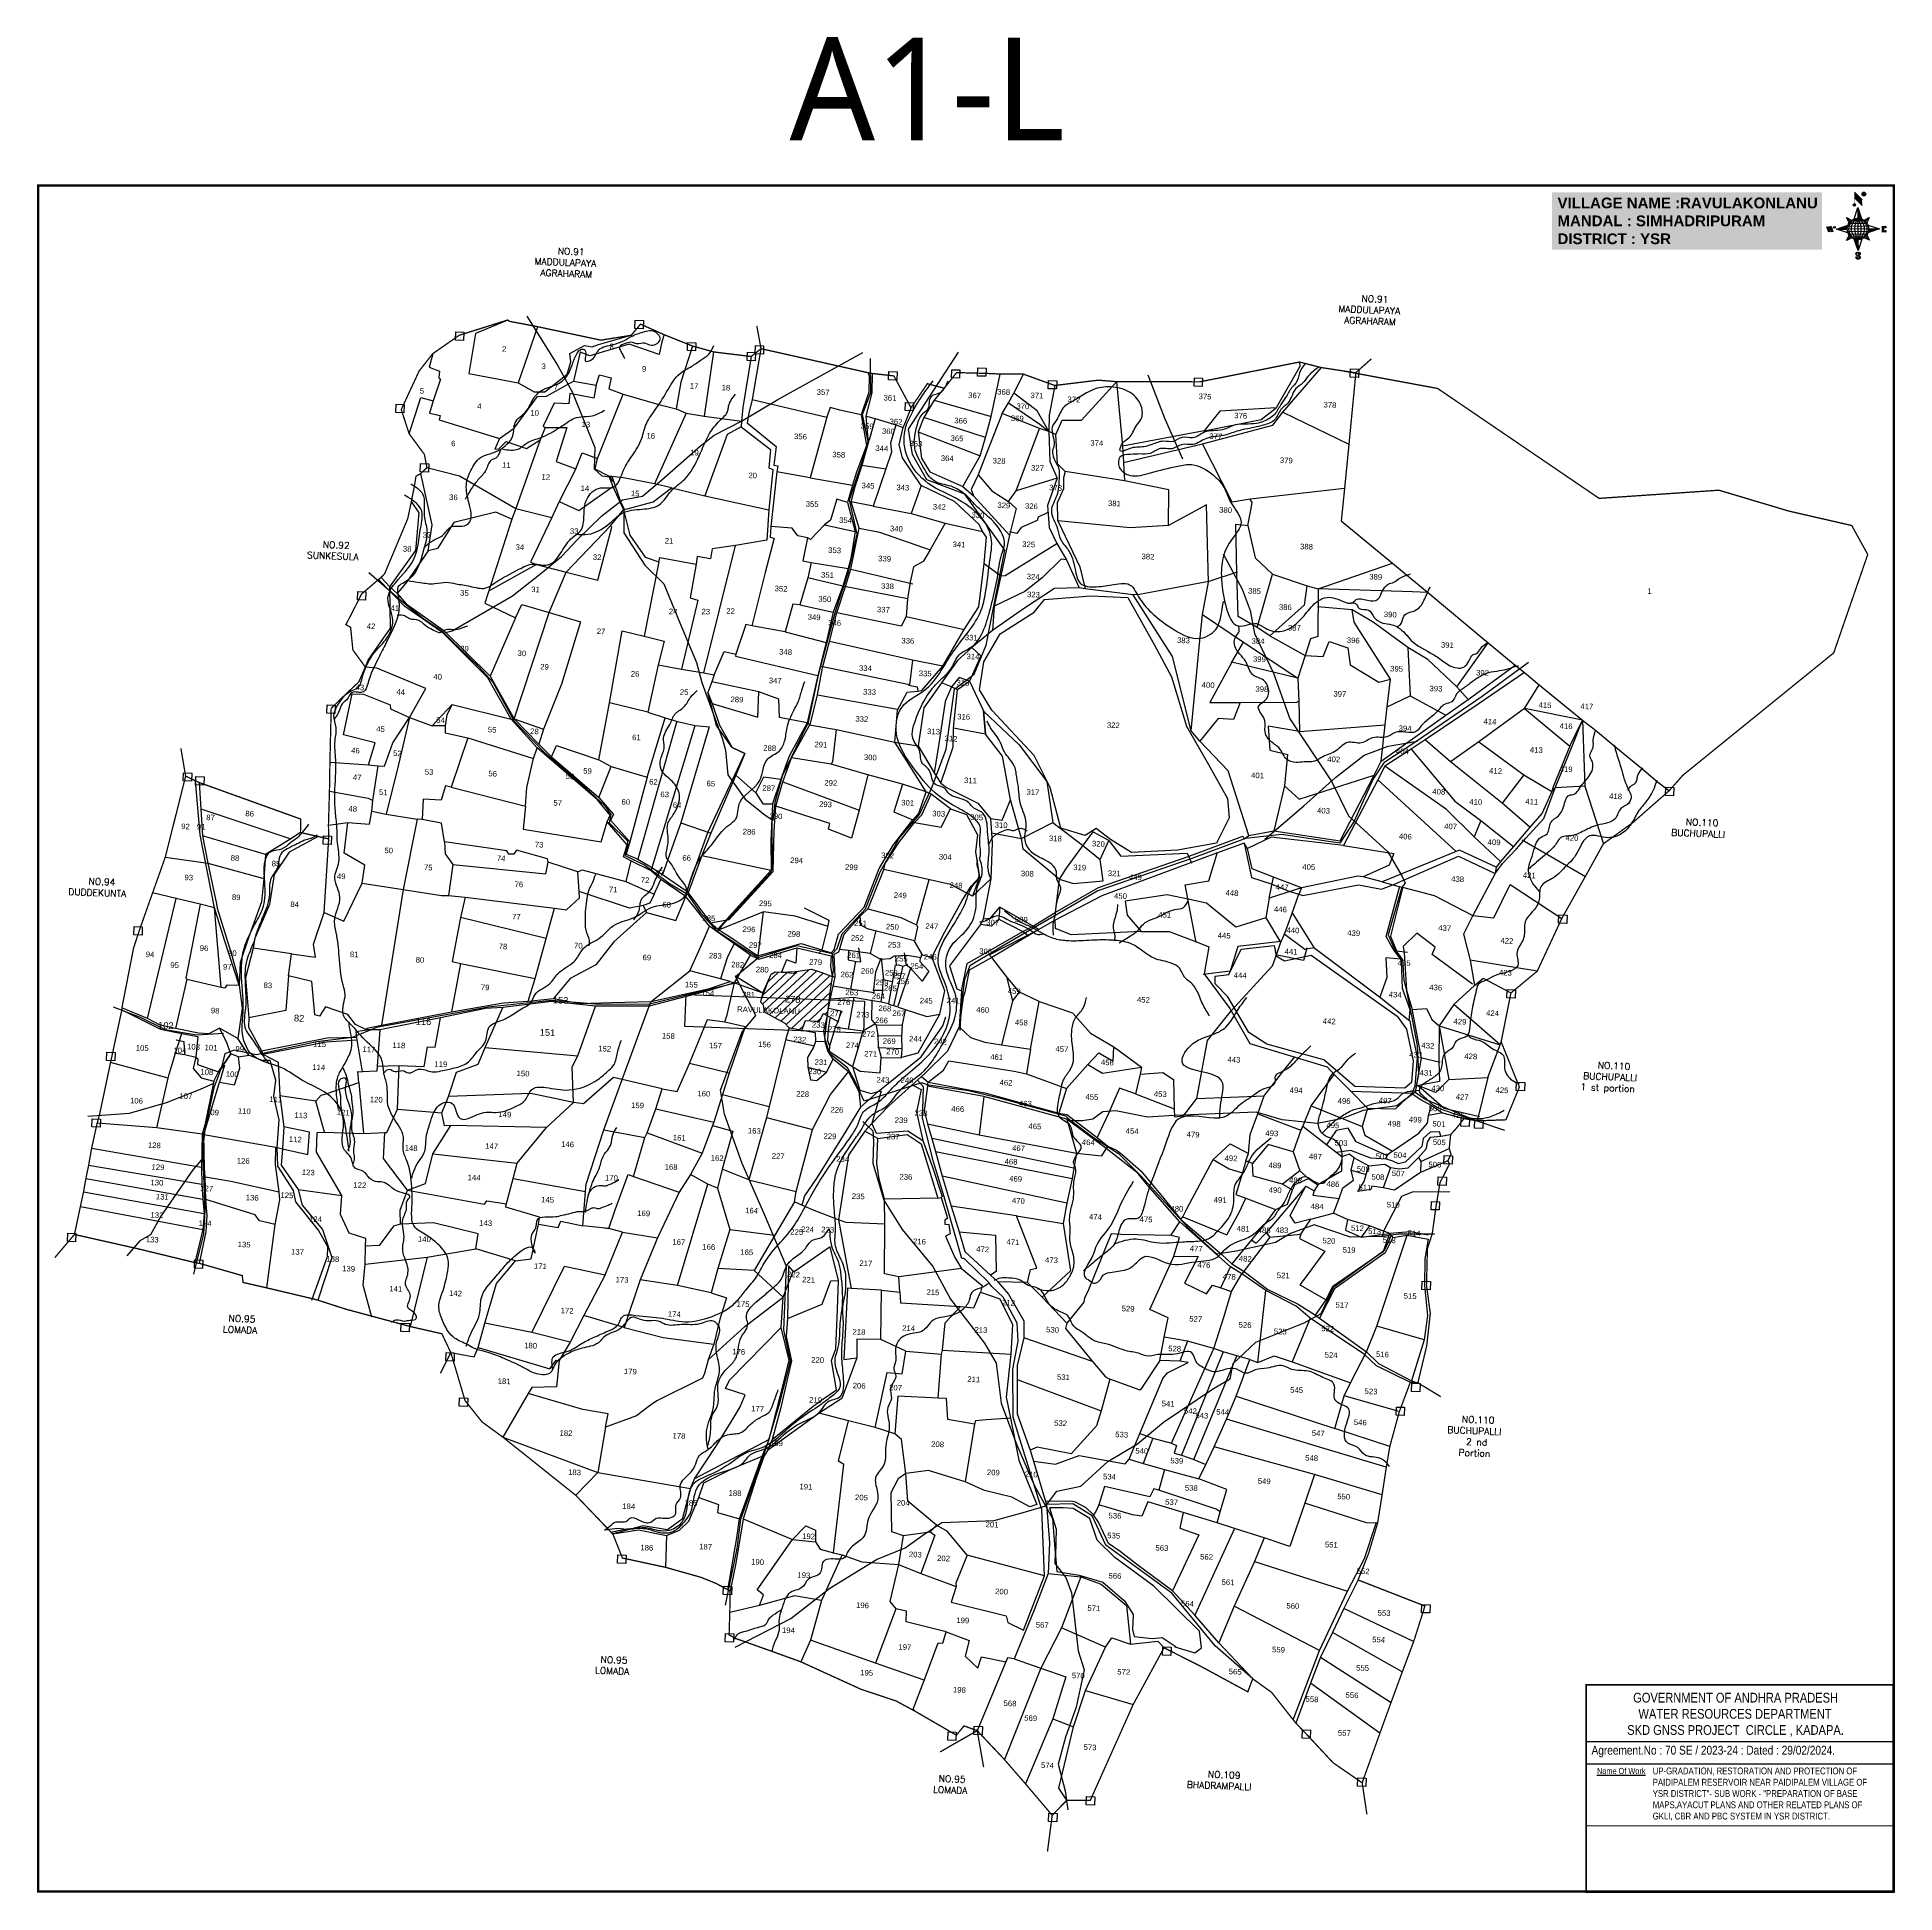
# Model space of a CAD drawing. Header units: inches. Extents: x 199720 to 229574, y 1614135 to 1625567.
# Drawn here: x 199720 to 205423, y 1616377 to 1622074 of the extents above; entities outside this region: 1.
import ezdxf
from ezdxf.enums import TextEntityAlignment as Align

# ---------------------------------------------------------------- set-up
doc = ezdxf.new("R2010")
doc.units = ezdxf.units.IN
doc.header["$LTSCALE"] = 15
doc.header["$MEASUREMENT"] = 0
for name, color, linetype in [('bord', 1, 'Continuous'), ('CADAS', 1, 'Continuous'), ('CHAINAGE', 7, 'Continuous'), ('FRAME 025', 7, 'Continuous'), ('HILLS', 3, 'Continuous'), ('PLOT', 7, 'Continuous'), ('PLOT NO', 7, 'Continuous'), ('ROAD', 1, 'Continuous'), ('STREAM', 4, 'Continuous'), ('TEXT', 1, 'Continuous'), ('TITLEBLOCK', 7, 'Continuous'), ('VILLAGE BOUNADRY', 5, 'Continuous'), ('VILLAGE BOUNDARY STONES', 1, 'Continuous'), ('VILLAGE BOUNDARYS', 5, 'Continuous')]:
    doc.layers.add(name, color=color, linetype=linetype)
doc.styles.add('ARIALN', font='ARIALN.TTF')
doc.styles.add('section', font='romant.shx', dxfattribs={"height": 2})
doc.styles.get("Standard").update_dxf_attribs({"font": 'arial.ttf'})
doc.styles.add('TMS', font='trebuc.ttf')
pattern_1 = [(270.375479083, (-2069700.0438, 9073869.3916), (1.91060089915, 0.0125210085), [])]
pattern_2 = [(0.375479083, (-2069700.0438, 9073869.3916), (-0.0125210085, 1.91060089915), [])]
pattern_3 = [(42.81412, (195178.062, 1622225.539), (-13.040984, 14.07602), [])]

# ---------------------------------------------------------------- blocks, each defined once
blk = doc.blocks.new('*X14')
at = {"color": 0, "linetype": 'Continuous'}
for p, q in [((6321.6, 240.5), (6322.3, 241.2)), ((6321.6, 240.3), (6322.3, 241)), ((6321.6, 240.1), (6322.3, 240.8)), ((6321.6, 239.9), (6322.4, 240.7)), ((6321.6, 239.8), (6322.4, 240.6)), ((6321.6, 239.6), (6322.5, 240.5)), ((6321.6, 239.4), (6322.5, 240.3)), ((6321.6, 239.2), (6322.6, 240.2)), ((6321.7, 239.1), (6322.6, 240.1)), ((6321.8, 240.8), (6322.4, 241.4)), ((6321.8, 239), (6322.7, 240)), ((6321.8, 239), (6322.8, 239.9)), ((6321.9, 238.9), (6322.9, 239.8)), ((6322, 238.8), (6323, 239.7)), ((6322.1, 241.3), (6322.4, 241.6)), ((6322.1, 238.7), (6323.1, 239.6)), ((6322.2, 238.6), (6323.1, 239.6)), ((6322.3, 238.5), (6323.2, 239.5)), ((6322.4, 238.5), (6323.3, 239.4)), ((6322.5, 238.4), (6323.4, 239.3)), ((6322.7, 238.4), (6323.6, 239.3)), ((6322.8, 238.3), (6323.7, 239.2)), ((6322.9, 238.3), (6323.8, 239.1)), ((6323.1, 238.2), (6323.9, 239.1)), ((6323.2, 238.2), (6324, 239)), ((6323.3, 238.2), (6324.2, 239)), ((6323.5, 238.1), (6324.3, 238.9)), ((6323.7, 238.1), (6324.4, 238.9)), ((6323.8, 238.1), (6324.6, 238.8)), ((6324.1, 238.2), (6324.7, 238.8)), ((6324.3, 238.3), (6324.9, 238.8)), ((6324.6, 238.3), (6325.1, 238.8)), ((6324.8, 238.4), (6325.2, 238.8)), ((6325.1, 238.5), (6325.4, 238.8)), ((6325.4, 238.6), (6325.6, 238.8))]:
    blk.add_line(p, q, dxfattribs=at)
blk = doc.blocks.new('*X13')
at = {"color": 0, "linetype": 'Continuous'}
for p, q in [((6324.4, 240.3), (6324.5, 240.4)), ((6324.6, 240.3), (6324.8, 240.5)), ((6324.7, 240.2), (6325, 240.5)), ((6324.8, 240.2), (6325.2, 240.6)), ((6325, 240.1), (6325.5, 240.6)), ((6325.1, 240.1), (6325.6, 240.6)), ((6325.2, 240), (6325.8, 240.6)), ((6325.3, 240), (6326, 240.6)), ((6325.4, 239.9), (6326.1, 240.6)), ((6325.5, 239.8), (6326.2, 240.5)), ((6325.6, 239.8), (6326.3, 240.5)), ((6325.7, 239.7), (6326.5, 240.4)), ((6325.9, 239.6), (6326.6, 240.3)), ((6326, 239.5), (6326.7, 240.3)), ((6326, 239.4), (6326.8, 240.2)), ((6326.1, 239.3), (6327, 240.2)), ((6326.2, 239.3), (6327.1, 240.1)), ((6326.3, 239.2), (6327.1, 240)), ((6326.4, 239.1), (6327.2, 239.9)), ((6326.5, 239), (6327.3, 239.8)), ((6326.5, 238.9), (6327.4, 239.7)), ((6326.6, 238.8), (6327.5, 239.6)), ((6326.7, 238.7), (6327.5, 239.5)), ((6326.8, 238.6), (6327.6, 239.4)), ((6326.8, 238.5), (6327.7, 239.3)), ((6326.8, 236.5), (6327.4, 237)), ((6326.9, 238.3), (6327.8, 239.2)), ((6326.9, 238.2), (6327.9, 239.1)), ((6326.9, 236.8), (6327.6, 237.4)), ((6327, 238.1), (6327.8, 239)), ((6327, 237.9), (6327.8, 238.8)), ((6327, 237.8), (6327.8, 238.6)), ((6327, 237.6), (6327.8, 238.4)), ((6327, 237.4), (6327.8, 238.2)), ((6327, 237.3), (6327.8, 238)), ((6327, 237.1), (6327.8, 237.9))]:
    blk.add_line(p, q, dxfattribs=at)
blk = doc.blocks.new('sy')
at = {"layer": 'bord', "extrusion": (0.000169932, 0.004808, 0.999988)}
h = blk.add_hatch(dxfattribs=at)
h.set_pattern_fill('LINE', color=8, scale=15.285135, angle=0.3755, style=0)
h.set_pattern_definition(pattern_2)
h.paths.add_polyline_path([(-0.2, 22.9, -0.090992), (8, 21.5), (-0.3, 45.9)])
h = blk.add_hatch(dxfattribs=at)
h.set_pattern_fill('LINE', color=8, scale=15.285135, angle=-89.6245, style=0)
h.set_pattern_definition(pattern_1)
h.paths.add_polyline_path([(-22.9, -0.2, -0.090992), (-21.5, 8), (-45.9, -0.3)])
h = blk.add_hatch(dxfattribs=at)
h.set_pattern_fill('LINE', color=8, scale=15.285135, angle=-89.6245, style=0)
h.set_pattern_definition(pattern_1)
h.paths.add_polyline_path([(45.9, 0.3), (22.9, 0.2, -0.090992), (21.5, -8)])
h = blk.add_hatch(dxfattribs=at)
h.set_pattern_fill('LINE', color=8, scale=15.285135, angle=0.3755, style=0)
h.set_pattern_definition(pattern_2)
h.paths.add_polyline_path([(0.2, -22.9, -0.090992), (-8, -21.5), (0.3, -45.9)])
for p, q in [((-8.3, 21.4, -0.1), (-0.3, 45.9, -0.2)), ((-7.3, 78.3, -0.4), (8.9, 62.3, -0.3)), ((-7.3, 66.2, -0.3), (9, 50.2, -0.2)), ((-0.3, 45.9, -0.2), (8, 21.5, -0.1)), ((-0.3, 45.9, -0.2), (-0.2, 22.9, -0.1)), ((-66.6, 5, 0), (-62.8, -6.2, 0)), ((-63.4, 5.1, 0), (-59.5, -6.2, 0)), ((-60.2, 5.1, 0), (-56.3, -6.2, 0)), ((-60.2, 5.1, 0), (-56.9, 5.1, 0)), ((-56.9, 5.1, 0), (-53.1, -6.1, 0)), ((-45.9, -0.3, 0), (-21.5, 8, 0)), ((-24.5, 24.2, -0.1), (-13.3, 18.7, -0.1)), ((-24.5, 24.2, -0.1), (-16.3, 16.1, -0.1)), ((-18.8, 13.1, -0.1), (-24.5, 24.2, -0.1)), ((13.1, 18.8, -0.1), (24.2, 24.5, -0.1)), ((24.2, 24.5, -0.1), (16.1, 16.3, -0.1)), ((24.2, 24.5, -0.1), (18.7, 13.3, -0.1)), ((21.4, 8.3, 0), (45.9, 0.3, 0)), ((45.9, 0.3, 0), (21.5, -8, 0)), ((22.9, 0.2, 0), (45.9, 0.3, 0)), ((51.5, 5.7, 0), (51.6, -6.7, 0)), ((55.1, -6.7, 0), (55, 5.7, 0)), ((-45.9, -0.3, 0), (-22.9, -0.2, 0)), ((-21.4, -8.3, 0), (-45.9, -0.3, 0)), ((-24.2, -24.5, 0.1), (-18.7, -13.3, 0.1)), ((-24.2, -24.5, 0.1), (-16.1, -16.3, 0.1)), ((-13.1, -18.8, 0.1), (-24.2, -24.5, 0.1)), ((0.3, -45.9, 0.2), (-8, -21.5, 0.1)), ((0.2, -22.9, 0.1), (0.3, -45.9, 0.2)), ((8.3, -21.4, 0.1), (0.3, -45.9, 0.2)), ((24.5, -24.2, 0.1), (13.3, -18.7, 0.1)), ((24.5, -24.2, 0.1), (16.3, -16.1, 0.1)), ((18.8, -13.1, 0.1), (24.5, -24.2, 0.1))]:
    blk.add_line(p, q, dxfattribs=at)
at = {"layer": 'bord', "color": 8, "linetype": 'ByBlock', "extrusion": (0.000169932, 0.004808, 0.999988)}
for p, q in [((22.9, 0.2, 0), (-22.9, -0.2, 0)), ((22.2, 5.9, 0), (-22.2, 5.6, 0)), ((19.8, 11.6, -0.1), (-19.9, 11.3, -0.1)), ((15.1, 17.3, -0.1), (-15.3, 17.1, -0.1)), ((-0.2, 22.9, -0.1), (0.2, -22.9, 0.1)), ((22.2, -5.6, 0), (-22.2, -5.9, 0)), ((19.9, -11.3, 0.1), (-19.8, -11.6, 0.1)), ((15.3, -17.1, 0.1), (-15.1, -17.3, 0.1))]:
    blk.add_line(p, q, dxfattribs=at)
at = {"layer": 'bord', "extrusion": (0.000169932, 0.004808, 0.999988)}
for points, const_width in [([(-8.6, 52.2, 1), (-6.6, 50.5, 1)], 2.69), ([(11.3, 75.7, 1), (14.4, 73.1, 1)], 4.03), ([(-50.6, 4.1, 1), (-49.3, 3, 1)], 1.61), ([(57.9, 4.5, 1), (59.3, 3.4, 1)], 1.77), ([(58, -4.4, 1), (59.3, -5.5, 1)], 1.77), ([(-1.6, -61.3, 1), (-3.1, -60.1, 1)], 2), ([(4.4, -53.7, 1), (2.9, -52.5, 1)], 2)]:
    blk.add_lwpolyline(points, format="xyb", close=True, dxfattribs=dict(at, const_width=const_width))
for points, const_width in [([(-7.2, 54.1), (-7.3, 78.3)], 0.291), ([(9, 50.2), (8.8, 74.4)], 0.291), ([(-67.7, 5), (-63.4, 5.1)], 0.116), ([(-59.5, -6.2), (-58.5, 0.3)], 0.116), ([(-53.1, -6.1), (-51.6, 3.5)], 0.116), ([(49.7, 5.7), (58.6, 5.7)], 0.128), ([(55.1, 0.4), (56.8, 0.4)], 0.128), ([(-59.5, -6.2), (-64.4, -6.2)], 0.116), ([(-56.3, -6.2), (-51.5, -6.1)], 0.116), ([(58.7, -6.7), (49.8, -6.8)], 0.128)]:
    blk.add_lwpolyline(points, dxfattribs=dict(at, const_width=const_width))
for points in [[(-3.7, -62.2), (-2.4, -63.4), (-0.4, -63.9), (2.3, -63.8), (4.2, -63.1), (5.5, -61.6), (5.4, -60.2), (4.6, -58.9), (4, -58.4), (2.3, -57.6), (-1.3, -56.6), (-2.8, -55.9), (-3.4, -55.4), (-4.2, -54), (-4.2, -52.1), (-3, -50.7), (-1.2, -50), (1.8, -49.8), (3.8, -50.5), (4.8, -51.6)], [(-1.3, -56.6), (-2.1, -55.5), (-2.4, -54.3), (-2.5, -52.5), (-2.2, -51.6), (-1.4, -50.5), (-0.2, -49.9)], [(2.3, -63.8), (3.3, -62.7), (3.6, -61.4), (3.4, -60.2), (2.6, -58.6), (1.1, -57.3)]]:
    blk.add_lwpolyline(points, dxfattribs=at)
for centre, radius in [((-7.6, 51.3), 2.69), ((12.8, 74.4), 4.03), ((-49.9, 3.5), 1.61), ((0, 0), 22.9), ((58.6, 3.9), 1.77), ((58.6, -4.9), 1.77), ((-2.3, -60.7), 2), ((3.7, -53.1), 2)]:
    blk.add_circle(centre, radius, dxfattribs=at)
at = {"layer": 'bord', "color": 8, "linetype": 'ByBlock', "extrusion": (0.000169932, 0.004808, 0.999988)}
for centre, radius, start, end in [((3.1, 0), 23.1, 98.0037, 262.7474), ((11.2, 0.1), 25.5, 116.3648, 244.3863), ((33.1, 0.2), 40.3, 145.6675, 215.0836), ((-11.2, -0.1), 25.5, 296.3648, 64.3863), ((-33.1, -0.2), 40.3, 325.6675, 35.0836), ((-3.1, 0), 23.1, 278.0037, 82.7474)]:
    blk.add_arc(centre, radius, start, end, dxfattribs=at)
at = {"layer": 'bord', "extrusion": (0.000169932, 0.004808, 0.999988)}
for points in [[(-7.3, 78.3), (8.9, 62.3), (-7.3, 66.2), (9, 50.2)], [(-66.6, 5), (-63.4, 5.1), (-62.8, -6.2), (-59.5, -6.2)], [(-60.2, 5.1), (-56.9, 5.1), (-56.3, -6.2), (-53.1, -6.1)], [(55, 5.7), (55.1, -6.7), (51.5, 5.7), (51.6, -6.7)]]:
    blk.add_solid(points, dxfattribs=at)
at = {"layer": 'bord', "extrusion": (0.000169932, 0.004808, 0.999988), "xscale": 1.444935456737715, "yscale": 1.444935456737715, "zscale": 1.444935456737715, "rotation": 141.1624086003328}
for name, p in [('*X13', (7334.5, -5516.8)), ('*X14', (7337.2, -5520.6))]:
    blk.add_blockref(name, p, dxfattribs=at)
blk = doc.blocks.new('ao')
at = {"layer": 'CHAINAGE', "color": 2, "linetype": 'Continuous', "lineweight": -2}
for points in [[(-594, 420), (-594, 210), (-297, 210), (-297, 420), (-594, 420)], [(-297, 420), (-297, 210), (0, 210), (0, 420), (-297, 420)], [(0, 420), (0, 210), (297, 210), (297, 420), (0, 420)], [(297, 420), (297, 210), (594, 210), (594, 420), (297, 420)], [(-594, 210), (-594, 0), (-297, 0), (-297, 210), (-594, 210)], [(-297, 210), (-297, 0), (0, 0), (0, 210), (-297, 210)], [(0, 210), (0, 0), (297, 0), (297, 210), (0, 210)], [(297, 210), (297, 0), (594, 0), (594, 210), (297, 210)], [(-594, 0), (-594, -210), (-297, -210), (-297, 0), (-594, 0)], [(-297, 0), (-297, -210), (0, -210), (0, 0), (-297, 0)], [(0, 0), (0, -210), (297, -210), (297, 0), (0, 0)], [(297, 0), (297, -210), (594, -210), (594, 0), (297, 0)], [(-594, -210), (-594, -420), (-297, -420), (-297, -210), (-594, -210)], [(-297, -210), (-297, -420), (0, -420), (0, -210), (-297, -210)], [(0, -210), (0, -420), (297, -420), (297, -210), (0, -210)], [(297, -210), (297, -420), (594, -420), (594, -210), (297, -210)]]:
    blk.add_lwpolyline(points, dxfattribs=at)

msp = doc.modelspace()

# ---------------------------------------------------------------- hatches: boundary and pattern name
at = {"layer": 'PLOT'}
h = msp.add_hatch(dxfattribs=at)
h.set_pattern_fill('ANSI31', color=11, scale=153.508637, angle=-2.1859)
h.set_pattern_definition(pattern_3)
h.paths.add_polyline_path([(202157.6, 1619161.9), (202161.7, 1619190.8), (202160.6, 1619190.9), (202097.6, 1619212.7), (202048.7, 1619205.6), (202042.5, 1619201.2), (202005.6, 1619203.7), (201985.7, 1619204.4), (201973.1, 1619197.6), (201958, 1619157.5)])
h = msp.add_hatch(dxfattribs=at)
h.set_pattern_fill('ANSI31', color=11, scale=153.508637, angle=-2.1859)
h.set_pattern_definition(pattern_3)
h.paths.add_polyline_path([(201958, 1619157.5), (201940.9, 1619112.6), (201948.9, 1619104), (201951.6, 1619081.6), (202015.8, 1619047.2), (202029, 1619033.3), (202068.1, 1619026.2), (202079.2, 1619055.1), (202120.7, 1619052.6), (202134, 1619076.5), (202145.2, 1619070.4), (202147.9, 1619083.3), (202154.7, 1619141.2), (202157.6, 1619161.9)])
h.paths.add_polyline_path([(202009.9, 1619105.7), (202068, 1619103.5), (202069.2, 1619134.8), (202011.1, 1619137)], flags=24)

# ---------------------------------------------------------------- linework, layer by layer
at = {"layer": 'FRAME 025', "lineweight": -3}
for points, elevation in [([(204478.2, 1616842.3), (205421.4, 1616842.3)], 0.3), ([(204478.2, 1616773), (205420, 1616773.6)], 3.7), ([(204478.1, 1616584.1), (205421.1, 1616583.6)], 4.6)]:
    msp.add_lwpolyline(points, dxfattribs=dict(at, elevation=elevation))
at = {"layer": 'HILLS'}
for points in [[(202613, 1620070.1), (202626, 1620156.7), (202676.7, 1620242.8), (202780.8, 1620309.4), (202812.8, 1620347.9), (202954.9, 1620358.8), (203068.3, 1620353.9), (203149.6, 1620210), (203202.3, 1620110.8), (203248.7, 1619959.5), (203315.9, 1619841.3), (203373.9, 1619737.3), (203378.9, 1619677.7), (203340.9, 1619600.2), (203221.1, 1619577.9), (203079.9, 1619571.1), (203014.6, 1619611), (202971, 1619644.4), (202937.7, 1619623.7), (202862.7, 1619646.1), (202830, 1619771.1), (202780.8, 1619869.1), (202650.8, 1620008.4), (202613, 1620070.1)], [(203336, 1619191.3), (203378.1, 1619196.8), (203415.8, 1619274.9), (203517.2, 1619285.8), (203523.6, 1619254), (203549.1, 1619238.7), (203631.4, 1619256.4), (203895.1, 1619068.3), (203923.8, 1619028.9), (203944.6, 1618931.9), (203938.7, 1618865.2), (203918.5, 1618848.1), (203765.3, 1618853.1), (203669.7, 1618935), (203495.1, 1618982.7), (203440.2, 1619018.3), (203374.9, 1619128.3), (203336.2, 1619167.7), (203336, 1619191.3)], [(203212.5, 1617132.7), (203274.2, 1617114), (203294.2, 1617129.1), (203288, 1617181), (203147.9, 1617319.2), (203028.9, 1617406.8), (202974.6, 1617460.5), (202952.1, 1617526.8), (202900.6, 1617557.4), (202869.4, 1617559.8), (202827.9, 1617559.3), (202848.5, 1617494.1), (202845.9, 1617413), (202850.7, 1617364.2), (202919.3, 1617352.4), (202991.3, 1617331.4), (203058.2, 1617274.1), (203084.7, 1617231.7), (203082.5, 1617185.8), (203087.8, 1617164.1), (203142.8, 1617158), (203173.6, 1617160.9), (203217, 1617132.6)]]:
    msp.add_lwpolyline(points, dxfattribs=at)
at = {"layer": 'PLOT'}
for points in [[(201164.6, 1621205.9), (201065.6, 1621164.1), (201045.8, 1621041.5), (201197.2, 1621013.3), (201246, 1620985), (201278.4, 1620985.8), (201347.2, 1621039.9), (201358, 1621077.1), (201355.6, 1621102.6), (201400.9, 1621127.7), (201424.2, 1621124), (201443.3, 1621130.5), (201543.8, 1621158.9)], [(201256.5, 1621185.4), (201197.2, 1621013.3)], [(201644.5, 1621160.9), (201637.9, 1621139.4), (201629.9, 1621100.3), (201538, 1621132.1), (201416.9, 1621095.9), (201387.6, 1621107.1), (201366.5, 1621018.2), (201436, 1621006.2), (201446.8, 1621037.3), (201482.5, 1621028.7), (201475.3, 1620995.1), (201519.3, 1620978.5), (201628.9, 1620946.2), (201681.7, 1620933.5), (201713, 1620920.2), (201767.3, 1620910.8), (201882.6, 1620895), (201881, 1620878), (201971.8, 1620808.2), (201966.6, 1620751.9), (201978.1, 1620746.6), (201966, 1620623), (201959.7, 1620530.1), (201863.7, 1620513.6), (201792.3, 1620503.6), (201787.7, 1620472.8), (201746.6, 1620480), (201742.9, 1620456.8), (201724.3, 1620353.5), (201748.8, 1620346.3), (201697.9, 1620133.9), (201767.2, 1620122.5), (201798.7, 1620116.5), (201829.3, 1620188.1), (201864.6, 1620180.1), (201864.4, 1620174.2), (202116.6, 1620114.6)], [(200934.5, 1621102.4), (200923.9, 1621060.7), (200955.6, 1621049.3), (200953.7, 1621028.6), (200957.9, 1621024.4), (200935.6, 1620957.4), (200925.1, 1620919.9), (200957.7, 1620912.8), (200954.6, 1620899.4), (201139.1, 1620841.7), (201125.1, 1620809.4), (201137.5, 1620810.4), (201159.6, 1620832.9), (201222.3, 1620811.2), (201264.6, 1620838), (201189.2, 1620627.2), (201177.7, 1620594), (201094.9, 1620336.5), (201188.6, 1620291.4), (201111.1, 1620112.6)], [(201732.2, 1621126), (201696.1, 1621015.1), (201681.7, 1620933.5)], [(201796.9, 1621107.9), (201767.3, 1620910.8)], [(201942.2, 1621117.9), (201915.5, 1620962), (201904.7, 1620919.8), (201899.7, 1620890.2), (201988.9, 1620818), (201982.1, 1620760.5), (201993.5, 1620758.5), (201991.2, 1620740.2), (201972.9, 1620572.4), (201970.6, 1620539.4), (201982.4, 1620536.5), (201955.2, 1620431.2), (201914.4, 1620267.5), (201895.9, 1620270.8), (201864.6, 1620180.1)], [(201912.1, 1621093.8), (201886.8, 1620936.9), (201882.6, 1620895)], [(200408.4, 1618962.1), (200610, 1619002.2), (200701.4, 1619004.3), (200699.1, 1619021.4), (200730.9, 1619026.9), (200732.3, 1619031.6), (200776.9, 1619040.8), (200992, 1619082.1), (201152, 1619109.4), (201227.4, 1619115.1), (201305.2, 1619122.6), (201387.3, 1619107.7), (201483.3, 1619110.3), (201604.8, 1619113.8), (201783.9, 1619153.8), (201847.8, 1619174.8), (201861, 1619170.6), (201910.4, 1619256.3), (201935.5, 1619243.4), (202052.2, 1619278.9), (202157.1, 1619254.1), (202155.5, 1619222.2), (202160.6, 1619190.9), (202170.3, 1619189.8), (202166.9, 1619258.6), (202181, 1619265.8), (202197.2, 1619320.5), (202247.7, 1619376.7), (202271.6, 1619399.2), (202316.3, 1619510.3), (202318.9, 1619519.4), (202323.7, 1619537.1), (202366.2, 1619602.5), (202413, 1619663.4), (202435.5, 1619686.6), (202464.9, 1619750), (202449.1, 1619757.6), (202376.1, 1619780.6), (202270.6, 1619809.5), (202158, 1619842.4), (202035.5, 1619861.9), (202093.9, 1619967.6), (202115.2, 1620054.8), (202130.9, 1620138.3), (202152.3, 1620218.7), (202174.5, 1620306.8), (202201.1, 1620388.1), (202218, 1620441.3), (202243.4, 1620567.3), (202219, 1620647.3), (202230.8, 1620694.7), (202253, 1620760.3), (202274.5, 1620836.7), (202271.3, 1620841.1), (202265.4, 1620911.1), (202283.8, 1620982.6), (202284.8, 1621041.6)], [(202270.8, 1621044.1), (202273.8, 1621033.8), (202273, 1620984.5), (202249.2, 1620915.3), (202266, 1620821.1), (202235.4, 1620738.9), (202223.3, 1620698.5), (202208.2, 1620646.1), (202231.6, 1620556.7), (202217.5, 1620473.5), (202210.3, 1620442.8), (202193.1, 1620388.6), (202164, 1620309.4), (202142, 1620215.9), (202116.6, 1620114.6), (202083.7, 1619968.8), (202028.6, 1619867.2), (202003.2, 1619796.3), (201977.9, 1619720.5), (201972.9, 1619608.3), (201973.2, 1619517.4), (201854.3, 1619386.3), (201809.9, 1619336), (201848.2, 1619311.5), (201932.3, 1619254.2), (202066, 1619291.5), (202129, 1619272), (202157.2, 1619263.4), (202166.5, 1619273.4), (202179.7, 1619320.3), (202258.6, 1619403.6), (202305.3, 1619522), (202348.1, 1619593.7), (202408.3, 1619671.1), (202427, 1619691.9), (202449.1, 1619757.6), (202388.4, 1619853.6), (202352.7, 1619910), (202360.9, 1620008.2), (202390.8, 1620063.8), (202422.9, 1620066.9), (202436.3, 1620068.6), (202500.2, 1620143.5), (202566, 1620255.9), (202610.4, 1620325.4), (202627.3, 1620458.9), (202634.3, 1620539.5), (202622.6, 1620556.4), (202612.3, 1620577.8), (202536.6, 1620648.5), (202434.1, 1620697.7), (202376.9, 1620783.1), (202366.7, 1620822.6), (202374.3, 1620858.6), (202379, 1620875.6), (202386, 1620891.8), (202402.8, 1620936.6)], [(202562, 1620694.5), (202615.1, 1620788.9), (202631.8, 1620844.9), (202648.8, 1620909.3), (202676.5, 1621040)], [(203262.6, 1619944.3), (203289.7, 1620222.2), (203297.5, 1620302.2), (203315.7, 1620401.6), (203309.6, 1620638), (203193.1, 1620574.8), (203193.8, 1620684.7), (203058.1, 1620712.5), (202876.4, 1620741.2), (202852.4, 1620764.1), (202847.2, 1620854), (202825.5, 1620864.1), (202796.9, 1620873.3), (202682.2, 1620919.3), (202701.6, 1620951.7), (202718.2, 1620981.4), (202747.9, 1621039.7)], [(203595.4, 1621076.9), (203596.7, 1621062.7), (203524.1, 1620936.6), (203351.1, 1620925.7), (203302.8, 1620865.6), (203052.2, 1620818.4)], [(203054.9, 1620768.8), (203297.6, 1620825.6), (203513.9, 1620883.2), (203543.7, 1620923.1), (203662.4, 1621059.8)], [(203767.1, 1621037.2), (203746.5, 1620824.8), (203733.2, 1620688.3), (203723.1, 1620589.7), (203881, 1620459.4), (203923.9, 1620423.8), (203987.2, 1620371), (204174.9, 1620214.6), (204257.8, 1620146.7), (204285.9, 1620123.9), (204330.8, 1620086.3), (204463.6, 1619977), (204503.6, 1619947), (204566.2, 1619894.1), (204645.3, 1619830), (204694.2, 1619788.2), (204727.7, 1619762.6)], [(200862.2, 1620856.6), (200898.5, 1620967.8), (200935.6, 1620957.4)], [(201139.1, 1620841.7), (201184.4, 1620873.6), (201255.9, 1620971.1), (201284.1, 1620972.1), (201366.5, 1621018.2)], [(201436, 1621006.2), (201428.8, 1620966.3), (201355.8, 1620980.6), (201352.7, 1620948.8), (201307.2, 1620950.8), (201273.7, 1620880.4), (201280, 1620876.2), (201345.7, 1620875.6), (201313.3, 1620771.3), (201373.5, 1620748.9), (201393.1, 1620797.9), (201440.1, 1620780.9)], [(201667, 1620690.2), (201615.8, 1620703.4), (201519.9, 1620721.7), (201475.5, 1620726.3), (201433.6, 1620747.8), (201440.1, 1620780.9), (201519.3, 1620978.5)], [(202504.8, 1620996.3), (202473.8, 1620960.2), (202442.2, 1620906.9), (202424.2, 1620862.7), (202434.7, 1620781.5), (202460.7, 1620739.8), (202562, 1620694.5), (202594.6, 1620665.9), (202704.8, 1620545.5), (202678.1, 1620420.1), (202657.8, 1620327.7), (202652.4, 1620252.6), (202589, 1620200.2), (202545.2, 1620160.7), (202496.6, 1620092.1), (202441.9, 1620015.1), (202424.7, 1619898.3), (202473.8, 1619816), (202494.1, 1619783.9), (202511.9, 1619770.8), (202607.5, 1619723), (202646.9, 1619675.4), (202650.3, 1619631.2), (202651.5, 1619601.1), (202648, 1619490.7), (202624, 1619367.7), (202615.6, 1619350.5), (202520.5, 1619223.7), (202543.2, 1619152.9), (202558, 1619146.6), (202550.5, 1619036), (202514.3, 1618960.8), (202445, 1618893), (202334.1, 1618792.6), (202282.2, 1618738.9), (202260.9, 1618715.2), (202211.2, 1618641.6), (202180.1, 1618443.6), (202219.1, 1618232.7), (202207.7, 1618234), (202196.6, 1618014.4), (202236.7, 1618019.4), (202190.2, 1617894.9), (202121, 1617849.5), (201961.8, 1617735.2), (201952.2, 1617719.1), (201928.2, 1617653.3), (201887.4, 1617525.3), (201864.6, 1617390), (201847.4, 1617304.1)], [(202701.6, 1620951.7), (202798.6, 1620886.3), (202825.5, 1620864.1), (202790.2, 1620926.8), (202718.2, 1620981.4)], [(202843.9, 1621004.9), (202827.3, 1620913.5), (202825.5, 1620864.1)], [(202847.2, 1620854), (202867, 1620898.2), (202926.4, 1620898.5), (203034, 1621016.6), (203052.2, 1620818.4), (203054.9, 1620768.8), (203058.1, 1620712.5)], [(201713, 1620920.2), (201615.8, 1620703.4)], [(201915.5, 1620962), (202143.8, 1620907.9)], [(202249.2, 1620915.3), (202184.1, 1620929.6), (202154.1, 1620937.8), (202143.8, 1620907.9), (202093.6, 1620721.4), (202223.3, 1620698.5)], [(202265.4, 1620911.1), (202293, 1620903.1), (202355.9, 1620884.3), (202379, 1620875.6)], [(202473.8, 1620960.2), (202648.8, 1620909.3)], [(202682.2, 1620919.3), (202631.2, 1620789), (202608.8, 1620730.6), (202587.5, 1620685.1), (202594.6, 1620665.9)], [(203302.8, 1620865.6), (203477.4, 1620900.3), (203524.1, 1620936.6)], [(203543.7, 1620923.1), (203746.5, 1620824.8)], [(201280, 1620876.2), (201264.6, 1620838)], [(201881, 1620878), (201838.4, 1620854.7), (201770.3, 1620665.8)], [(202355.9, 1620884.3), (202339.6, 1620828.1), (202342.7, 1620800.5), (202325.8, 1620749), (202286.9, 1620634.2), (202219, 1620647.3)], [(202293, 1620903.1), (202274.5, 1620836.7)], [(202424.2, 1620862.7), (202615.1, 1620788.9)], [(202631.8, 1620844.9), (202442.2, 1620906.9)], [(202702.1, 1620648.5), (202725.3, 1620681.7), (202796.9, 1620873.3)], [(202825.5, 1620864.1), (202828.5, 1620771.5), (202851.4, 1620720.6), (202822, 1620636.8)], [(203733.2, 1620688.3), (203444, 1620655.7), (203388.5, 1620647.1), (203297.6, 1620825.6)], [(200916.7, 1620752.7), (201017, 1620727.1), (201189.2, 1620627.2), (201300.4, 1620600)], [(201373.5, 1620748.9), (201322.6, 1620649.2), (201300.4, 1620600), (201236.4, 1620466.3), (201234.8, 1620462.3), (201252.6, 1620455.8), (201344.4, 1620431.3), (201441.6, 1620407.5), (201484.4, 1620569.6), (201480.6, 1620574.5)], [(202093.6, 1620721.4), (201991.2, 1620740.2)], [(202253, 1620760.3), (202325.8, 1620749)], [(202876.4, 1620741.2), (202870.3, 1620721.6), (202870.3, 1620687.3), (202852.2, 1620646.4)], [(200920.2, 1620497.3), (200933.1, 1620577), (200898, 1620734.9)], [(201184.2, 1619982), (201291.7, 1620308.2), (201344.4, 1620431.3), (201480.6, 1620574.5), (201520.4, 1620622.7), (201611.5, 1620647.9), (201667, 1620690.2), (201770.3, 1620665.8), (201966, 1620623)], [(201322.6, 1620649.2), (201383, 1620621.6), (201486.9, 1620694.3)], [(201475.5, 1620726.3), (201487.1, 1620710)], [(201475.5, 1620726.3), (201486.9, 1620694.3), (201520.4, 1620622.7), (201539.1, 1620545.7), (201586.6, 1620478.1), (201628.1, 1620463.4), (201631.3, 1620477.1), (201742.9, 1620456.8)], [(202434.1, 1620697.7), (202403.1, 1620611.6)], [(202608.8, 1620730.6), (202650.5, 1620681.9), (202702.1, 1620648.5), (202726, 1620627.7), (202704.8, 1620545.5)], [(202851.4, 1620720.6), (202725.3, 1620681.7)], [(200747.1, 1619698), (200750.2, 1619730.4), (200766.6, 1619837.1), (200786.7, 1619836.7), (200812.5, 1619908), (200862.7, 1619985.2), (200913.4, 1620074.5), (200763.3, 1620137.3), (200727.7, 1620140.5), (200736.3, 1620161.6), (200804.6, 1620260), (200803, 1620386.6), (200882.7, 1620498.5), (200892.4, 1620614.3), (200869, 1620648.6)], [(202208.2, 1620646.1), (202175, 1620655.4), (202155.7, 1620591.6), (202137, 1620576.6), (202094.3, 1620532.4), (202085.4, 1620537.6), (202055.4, 1620543), (202038.2, 1620566.5), (201972.9, 1620572.4)], [(202286.9, 1620634.2), (202403.1, 1620611.6), (202507.3, 1620582.1), (202622.6, 1620556.4)], [(202822, 1620636.8), (202826.7, 1620568.6), (202849.9, 1620519.5), (202880.4, 1620469.5), (202918.8, 1620384.2)], [(203193.1, 1620574.8), (203075.7, 1620568), (202853.4, 1620589.7), (202852.2, 1620646.4)], [(203436.2, 1620575), (203445.4, 1620621.8), (203450.4, 1620645.8), (203444, 1620655.7)], [(201177.7, 1620594), (201128.5, 1620615.8), (200999.7, 1620583.9), (200948.7, 1620504.8), (200920.2, 1620497.3), (200855.4, 1620402.6), (200824.9, 1620366.4)], [(202137, 1620576.6), (202231.6, 1620556.7)], [(202507.3, 1620582.1), (202461.8, 1620500.3), (202440.3, 1620464.6), (202410.3, 1620447.9), (202400, 1620401.1), (202392.1, 1620349.8), (202387.6, 1620295.8), (202372.7, 1620266.3), (202174.5, 1620306.8)], [(202822.6, 1620614.8), (202792.9, 1620600.4), (202790.2, 1620590.1), (202740.6, 1620568.9), (202727.2, 1620550.8), (202705.5, 1620556)], [(202853.4, 1620589.7), (202920.5, 1620448.2), (202937.1, 1620380.3)], [(203617.3, 1620389.5), (203609.6, 1620330.9), (203504.5, 1620236), (203465, 1620261.5), (203406.5, 1620296.2), (203403.4, 1620429.9), (203399.8, 1620578.7), (203438, 1620574.7)], [(203436.2, 1620575), (203459.4, 1620475.9), (203512.6, 1620425.4), (203619.1, 1620389.5), (203652.4, 1620380.8), (203881, 1620459.4)], [(201767.2, 1620122.5), (201863.7, 1620513.6)], [(202085.4, 1620537.6), (202070.6, 1620466.8), (202095.8, 1620461), (202085.6, 1620414.9), (202061.4, 1620331), (202040, 1620333.7), (202016, 1620249), (202142, 1620215.9)], [(202243.4, 1620567.3), (202305.6, 1620554.8), (202461.8, 1620500.3)], [(202627.3, 1620458.9), (202678.1, 1620420.1), (202692.2, 1620421.2), (202849.9, 1620519.5)], [(201252.6, 1620455.8), (201107.9, 1620374.4)], [(201628.1, 1620463.4), (201583.4, 1620235.4)], [(202095.8, 1620461), (202210.3, 1620442.8)], [(202880.4, 1620469.5), (202863.3, 1620471.5), (202804.9, 1620414.9), (202751.8, 1620372.7), (202657.8, 1620327.7)], [(201910.4, 1619256.3), (201859.2, 1619292.3), (201807.2, 1619327.5), (201784, 1619344.7), (201711.5, 1619435.6), (201634.9, 1619487.9), (201605.2, 1619515), (201543.1, 1619545.9), (201519.9, 1619557.7), (201530.9, 1619595), (201469.7, 1619665.3), (201478.9, 1619685.9), (201440.3, 1619732.7), (201254.6, 1619892.6), (201174.9, 1619981), (201104, 1620106.9), (200966.3, 1620244.7), (200848, 1620327.9), (200767.7, 1620408.9)], [(200775.8, 1620415.4), (200803, 1620386.6), (200824.9, 1620366.4), (200852.9, 1620334.6), (200969.1, 1620252.9), (201111.1, 1620112.6), (201184.2, 1619982), (201260.3, 1619903.9), (201298.8, 1619864.9), (201444.8, 1619740.3), (201489, 1619687.9), (201480.1, 1619670.4), (201540, 1619604.2), (201528.8, 1619565.9), (201563.7, 1619551.1), (201604.5, 1619526.8), (201639.8, 1619503.5), (201714.1, 1619452.7), (201719.1, 1619446.9), (201786.8, 1619354.9), (201809.9, 1619336)], [(202193.1, 1620388.6), (202085.6, 1620414.9)], [(202218, 1620441.3), (202408.7, 1620395.7)], [(203403.9, 1620431.7), (203316.9, 1620402.8), (203103.9, 1620363.4), (203084.5, 1620362.6)], [(203465, 1620261.5), (203512.6, 1620425.4)], [(202392.1, 1620349.8), (202193.1, 1620388.6)], [(203376.1, 1619821.7), (203289.4, 1619912.8), (203262.6, 1619944.3), (203205.7, 1620172.5), (203084.5, 1620362.6), (202937.1, 1620380.3), (202918.8, 1620384.2), (202843.6, 1620381.6), (202748.5, 1620318.9), (202652.4, 1620252.6)], [(203988.7, 1620369.8), (203942.3, 1620371), (203652.4, 1620380.8), (203651.6, 1620234.1), (203629.1, 1620226.8), (203612.3, 1620176.3), (203590.5, 1620106.2), (203592.8, 1620035.3), (203595.2, 1619943.1), (203858, 1619962.9), (203864.8, 1620018.6), (203874.7, 1620103), (203763.4, 1620278.3), (203756.9, 1620316), (203650.2, 1620325.6)], [(201188.6, 1620291.4), (201207.6, 1620332.2), (201291.7, 1620308.2), (201387.9, 1620279.8), (201329.9, 1620088.3), (201274.1, 1619949.6), (201260.3, 1619903.9)], [(202061.4, 1620331), (202164, 1620309.4)], [(202387.6, 1620295.8), (202566, 1620255.9)], [(203297.5, 1620302.2), (203423.1, 1620216.8), (203590.5, 1620106.2), (203387.9, 1620155.4), (203423.1, 1620216.8)], [(204113.5, 1620040.6), (204078.7, 1620079.3), (203988.9, 1620163.6), (203927.6, 1620200.3), (203821.9, 1620278.1), (203756.9, 1620316)], [(201444.1, 1619855.3), (201477.4, 1620030.2), (201516.3, 1620251.2), (201583.4, 1620235.4), (201644.5, 1620220.1), (201626.5, 1620147.5), (201697.9, 1620133.9)], [(202016, 1620249), (201914.4, 1620267.5)], [(203504.5, 1620236), (203612.3, 1620176.3), (203667.5, 1620172.9), (203686.1, 1620218.6), (203743.4, 1620199.6), (203750.8, 1620147.4), (203839.1, 1620094.2), (203874.7, 1620103)], [(202500.2, 1620143.5), (202407.2, 1620161.3), (202152.3, 1620218.7)], [(202589, 1620200.2), (202617.1, 1620175.3), (202582.4, 1620096.9), (202626.6, 1620004.5), (202734.6, 1619901.4), (202820.1, 1619789.3), (202838.4, 1619663.1), (202929.4, 1619594.2), (202983.2, 1619550.1), (203010.2, 1619608.4), (202960.9, 1619635), (202925.7, 1619587.8), (202878.5, 1619522.9), (202857.3, 1619489.7), (202844.8, 1619386.5)], [(203927.6, 1620200.3), (203935.4, 1620051.8)], [(204078.7, 1620079.3), (204174.9, 1620214.6)], [(201626.5, 1620147.5), (201594.5, 1620002.2), (201477.4, 1620030.2)], [(201798.7, 1620116.5), (201790.9, 1620095.4), (201778.6, 1620061.9), (201792.1, 1620028.6), (201814.9, 1619962.3), (201854.2, 1619893.9), (201892.8, 1619874.7), (201864.7, 1619808.3), (201787.8, 1619630.7), (201760.4, 1619561.7), (201719.1, 1619446.9)], [(202407.2, 1620161.3), (202398.2, 1620085.7), (202126.9, 1620142.2)], [(204285.9, 1620123.9), (204147.3, 1620028.2), (203980.7, 1619917.2), (203937.6, 1619888.8), (203857.5, 1619836), (203836, 1619794.6), (203730, 1619592.7), (203508.8, 1619618.5), (203435.5, 1619583.7), (203425.6, 1619600.3), (203340.3, 1619569), (202988, 1619437.7), (202842.9, 1619362), (202795.3, 1619335.3), (202650.9, 1619248.7), (202581.7, 1619210.4), (202568.1, 1619142.3), (202563.3, 1619127.4), (202550.5, 1619036), (202585.1, 1619003.6), (202629.7, 1618988.8), (202680.9, 1618981.2), (202769.2, 1618967.3), (202795.9, 1619113.6), (202898.4, 1619079.3), (202953.7, 1619016.1), (203025.8, 1618975), (203110, 1618912.4), (203105.8, 1618890.8), (203091.6, 1618830.7), (203210.2, 1618784), (203211.1, 1618760), (203239.4, 1618762.3), (203280.6, 1618815.6), (203312.6, 1618994.3), (203386.9, 1619086.2), (203475.7, 1619182.9), (203512.2, 1619222.9), (203523.6, 1619254), (203538.4, 1619296.2), (203549.1, 1619320.3), (203571.8, 1619382.2), (203593.7, 1619443.7), (203605.5, 1619438.8), (203776.6, 1619472.3), (203847.2, 1619458.4), (203882, 1619472.4), (204083.3, 1619559.5), (204196.1, 1619506.4), (204218.7, 1619537.1), (204261.1, 1619582.8), (204289.8, 1619615.6), (204345.3, 1619675.7), (204380.5, 1619769.9), (204430, 1619892.2), (204463.6, 1619977), (204285.6, 1620012.9), (204330.8, 1620086.3)], [(202558, 1619146.6), (202575.2, 1619230.5), (202746, 1619329), (202773.2, 1619343.3), (202844.8, 1619386.5), (202978.1, 1619463.7), (203257, 1619560.1), (203421.7, 1619621.1), (203425.8, 1619613.1), (203439.4, 1619623), (203516.9, 1619637.7), (203720.4, 1619606.6), (203824, 1619808.5), (203845.9, 1619851.6), (203925.1, 1619907.7), (204044, 1619992.4), (204113.5, 1620040.6), (204257.8, 1620146.7)], [(203387.9, 1620155.4), (203320.4, 1620031.6), (203413.5, 1620031.4), (203586.9, 1620032.8), (203592.8, 1620035.3)], [(200737.2, 1619840.5), (200757.6, 1619908.3), (200660.7, 1619932), (200687.3, 1620058.5), (200722.3, 1620057.2), (200804.3, 1620024.2), (200805.1, 1620012.7), (200862.7, 1619985.2), (200932.5, 1619960.5), (200993.9, 1620025.1), (201174.9, 1619981), (201184.2, 1619982)], [(201714.1, 1619452.7), (201779.5, 1619632.9), (201892.8, 1619874.7), (201854.2, 1619893.9), (201805.6, 1619961.2), (201778.6, 1620061.9)], [(202092.9, 1619962.3), (202083.7, 1619968.8), (201998.8, 1619985.5), (201996.9, 1620041.9), (201936, 1620064.5), (201790.9, 1620095.4)], [(201792.1, 1620028.6), (201933, 1619986.7), (201936, 1620064.5)], [(202361.4, 1620009.9), (202115.4, 1620054.5)], [(202395.5, 1620085.1), (202421.7, 1620080.1), (202423.9, 1620066.4)], [(202527.5, 1620079.5), (202507.8, 1620035.1), (202487.7, 1619904.8), (202473.8, 1619816)], [(202527.5, 1620079.5), (202496.6, 1620092.1)], [(202624.9, 1620005.7), (202631.3, 1619934.4), (202533.1, 1619952.4), (202545.8, 1620071.4), (202582.4, 1620096.9), (202550.3, 1620108.1), (202527.5, 1620079.5), (202545.8, 1620071.4)], [(200993.9, 1620025.1), (200977.3, 1619993.7), (200972.2, 1619959.8), (200972.7, 1619938.9), (201042.1, 1619923), (201243.9, 1619860.2), (201254.6, 1619892.6)], [(201594.5, 1620002.2), (201647.8, 1619984.9), (201685.4, 1619973.5), (201739.7, 1619960.8), (201783.3, 1619956.5), (201696.2, 1619662.6), (201639.8, 1619503.5)], [(202857.3, 1619489.7), (202746.7, 1619581.1), (202742.3, 1619613.8), (202708.6, 1619733.1), (202683.3, 1619866.5), (202631.3, 1619934.4), (202624.9, 1620005.7)], [(203413.5, 1620031.4), (203393.1, 1619979.5), (203345.6, 1619982.2), (203289.4, 1619912.8)], [(203549.3, 1619776.3), (203594.5, 1619734.7), (203824, 1619808.5), (203845.9, 1619851.6), (203858, 1619962.9), (203864.8, 1620018.6), (203935.4, 1620051.8), (204044, 1619992.4)], [(204285.6, 1620012.9), (204145.3, 1619911.1), (204059.3, 1619849.7), (203980.7, 1619917.2)], [(204285.6, 1620012.9), (204425.4, 1619898.1), (204463.6, 1619977)], [(200862.7, 1619985.2), (200829.8, 1619840.9), (200791.8, 1619688.4)], [(200972.2, 1619959.8), (200932.5, 1619960.5)], [(201184.2, 1619982), (201274.1, 1619949.6)], [(201683.6, 1619974.1), (201563.7, 1619551.1)], [(201593.1, 1619802.6), (201647.8, 1619984.9)], [(201605.2, 1619515), (201739.7, 1619960.8)], [(202091.5, 1619963.3), (202173.1, 1619948.4), (202352.7, 1619910), (202424.7, 1619898.3)], [(202173.1, 1619948.4), (202161.9, 1619849.8), (202158, 1619842.4)], [(202494.1, 1619783.9), (202532, 1619895.9), (202533.1, 1619952.4)], [(203595.2, 1619943.1), (203499.3, 1619959.1), (203504.5, 1619884.9), (203558.8, 1619872), (203549.3, 1619776.3), (203516.9, 1619637.7)], [(204463.6, 1619977), (204470.8, 1619774.8), (204528.1, 1619597.8)], [(201042.1, 1619923), (200990.7, 1619771.7), (200973.4, 1619775.8), (200960.1, 1619731.8), (200905.2, 1619734.7), (200901.8, 1619672.8)], [(201298.8, 1619864.9), (201314.1, 1619899.9), (201444.1, 1619855.3), (201481.8, 1619834.9), (201593.1, 1619802.6), (201540, 1619604.2)], [(203937.6, 1619888.8), (204072.3, 1619729), (204152.3, 1619669.3), (204252.5, 1619589.3)], [(204145.3, 1619911.1), (204283.8, 1619809.8), (204370.3, 1619758.6), (204380.5, 1619769.9)], [(204425.4, 1619898.1), (204373.9, 1619772.7), (204370.3, 1619758.6), (204340, 1619692.4), (204302.6, 1619649.1), (204252.5, 1619589.3), (204212.3, 1619543.3), (204198.9, 1619525.8), (204196.1, 1619506.4)], [(200618.9, 1619848.2), (200737.2, 1619840.5), (200766.6, 1619837.1)], [(200990.7, 1619771.7), (201219.5, 1619713.8), (201223.8, 1619770.8), (201243.9, 1619860.2)], [(201444.8, 1619740.3), (201481.8, 1619834.9)], [(201786.8, 1619354.9), (201845, 1619365), (201979.4, 1619513), (201982.4, 1619637.9), (201987.5, 1619713.6), (202009.7, 1619788.4), (202035.5, 1619861.9)], [(204212.3, 1619543.3), (204131.6, 1619619.3), (204046.4, 1619702.7), (203857.5, 1619836)], [(204302.6, 1619649.1), (204217.1, 1619722.8), (204059.3, 1619849.7)], [(200217.3, 1619786.1), (200222.6, 1619704.8), (200228, 1619622), (200243.8, 1619538.8), (200271.2, 1619413.6), (200273.1, 1619400.5), (200315.5, 1619262.5), (200332.9, 1619200), (200340.1, 1619164.4), (200295.3, 1619301.8), (200264.1, 1619400.9), (200220.7, 1619625.3), (200206.4, 1619791.4)], [(201864.7, 1619808.3), (201926.5, 1619754.4), (201948.2, 1619720.9), (201977.9, 1619720.5)], [(201926.5, 1619754.4), (201950.9, 1619803.7), (202003.2, 1619796.3)], [(202009.7, 1619788.4), (202243.1, 1619701.5)], [(202270.6, 1619809.5), (202243.1, 1619701.5)], [(202376.1, 1619780.6), (202350.2, 1619696.5), (202408.3, 1619671.1)], [(203439.4, 1619623), (203376.1, 1619821.7)], [(203836, 1619794.6), (204076.1, 1619574.1)], [(204283.8, 1619809.8), (204217.1, 1619722.8)], [(204470.8, 1619774.8), (204380.5, 1619769.9)], [(200617.5, 1619759.4), (200736.7, 1619738.3), (200750.2, 1619730.4)], [(201219.5, 1619713.8), (201212.6, 1619643.1), (201451.1, 1619603.7), (201469.7, 1619665.3)], [(202243.1, 1619701.5), (202220.1, 1619615.3), (202149.9, 1619643.1), (202153.3, 1619660.6), (201987.5, 1619713.6)], [(202413, 1619663.4), (202495.6, 1619649.1), (202523.8, 1619705.7), (202464.9, 1619750)], [(202646.9, 1619675.4), (202682.6, 1619670.7), (202708.6, 1619733.1)], [(200222.6, 1619704.8), (200499.1, 1619613)], [(200601.3, 1619387.3), (200661.5, 1619360.5), (200717.8, 1619477.1), (200726.3, 1619532), (200663.1, 1619568.8), (200674.4, 1619663.2)], [(200614.4, 1619655.3), (200674.4, 1619663.2), (200740.4, 1619658.4), (200747.1, 1619698), (200791.8, 1619688.4), (200886.5, 1619673.3), (200843.5, 1619457.7), (200776.9, 1619040.8)], [(201227.4, 1619115.1), (201249.4, 1619184.2), (201282.4, 1619307.6), (201308.1, 1619400.5), (201345.1, 1619395.2), (201384.8, 1619432.2), (201384.1, 1619451.5), (201380.3, 1619512.1), (201288.5, 1619541.5), (201286.7, 1619551.9), (201191.2, 1619578.8), (201183.9, 1619566.2), (201167.9, 1619566.5), (201162.5, 1619576), (200970.5, 1619604), (200961.8, 1619661.2), (200901.8, 1619672.8), (200886.5, 1619673.3)], [(201696.2, 1619662.6), (201787.8, 1619630.7)], [(202523.8, 1619705.7), (202572.7, 1619687.6), (202607.1, 1619625.2), (202600.9, 1619573.1), (202612.8, 1619495.3), (202591.8, 1619437.6), (202648, 1619490.7)], [(202650.3, 1619631.2), (202742.3, 1619613.8), (202838.4, 1619663.1)], [(204152.3, 1619669.3), (204131.6, 1619619.3)], [(200528.6, 1619632.4), (200499.1, 1619613), (200421.5, 1619565.3), (200416.5, 1619491.7), (200408.7, 1619419.6), (200368.6, 1619309.5), (200343.5, 1619233), (200340.1, 1619164.4), (200349.4, 1619092.8), (200336.4, 1619000.4), (200280.2, 1619032.2), (200247.5, 1619014.5), (200215.1, 1619016.9), (200144.5, 1619030.8), (200098, 1619040.9), (200058.5, 1619061.9), (199980.5, 1619094.8)], [(200421.5, 1619565.3), (200228, 1619622)], [(200582.9, 1619620.3), (200493.9, 1619572.5), (200447.6, 1619504), (200433.7, 1619411.7), (200403.3, 1619342.5), (200388.9, 1619307.8), (200383.7, 1619277.1), (200360.2, 1619186.2), (200369.6, 1619063.3), (200368.9, 1619034.5), (200408.4, 1618962.1), (200413.2, 1618952.2), (200460.1, 1618927.5), (200464.8, 1618824), (200477.9, 1618729.4), (200473.1, 1618661.5), (200469.7, 1618611.6), (200521, 1618537), (200533.6, 1618488.5), (200596.1, 1618413.9), (200625.1, 1618328), (200581.9, 1618196.6)], [(200500.9, 1619260.4), (200574.8, 1619249.5), (200568.2, 1619289.6), (200601.3, 1619387.3), (200615.2, 1619613.1)], [(200970.5, 1619604), (200972.6, 1619567.5), (200996.4, 1619534.6), (200982.8, 1619439), (201033.9, 1619434.2), (201019.3, 1619371.9), (200994.3, 1619236.3), (201019.7, 1619230.6), (200992, 1619082.1)], [(203010.2, 1619608.4), (203047, 1619560), (203250.9, 1619569.2), (203264.2, 1619538.6)], [(203425.6, 1619600.3), (203448.1, 1619494.1), (203508.7, 1619474.9), (203565.5, 1619451.6), (203593.7, 1619443.7)], [(204278.4, 1619609.8), (204473, 1619497)], [(200113.7, 1619557.3), (200243.8, 1619538.8)], [(200996.4, 1619534.6), (201281.3, 1619506.1), (201288.5, 1619541.5)], [(201543.1, 1619545.9), (201527.7, 1619482.4)], [(201760.4, 1619561.7), (201973.2, 1619517.4)], [(202857.3, 1619489.7), (202901.2, 1619476.5), (202993, 1619484.2), (202983.2, 1619550.1)], [(203278.5, 1619295.4), (203244.6, 1619471.6), (203317.4, 1619483.7), (203343.8, 1619571.8)], [(203601.3, 1619462.5), (203515.5, 1619495.9), (203449.9, 1619520.9), (203435.5, 1619583.7)], [(204198.9, 1619525.8), (204086.4, 1619578.6), (204076.1, 1619574.1), (203848.6, 1619481.2), (203790.8, 1619496.6), (203774, 1619498.7), (203601.3, 1619462.5), (203593.7, 1619443.7)], [(203730, 1619592.7), (203884.8, 1619568.1), (203870.7, 1619532.2), (203790.8, 1619496.6)], [(200243.8, 1619538.8), (200416.5, 1619491.7)], [(201380.3, 1619512.1), (201393.5, 1619517.5), (201527.7, 1619482.4), (201614.7, 1619443), (201634.9, 1619487.9)], [(202457.8, 1619487.6), (202419.3, 1619350.5), (202422.7, 1619341.8), (202413.6, 1619299.6), (202296.5, 1619329.5), (202269.3, 1619337.2), (202248.8, 1619348.1), (202246.2, 1619377.9)], [(202591.8, 1619437.6), (202524, 1619473.1), (202318.9, 1619519.4)], [(202412.3, 1619299.4), (202437.1, 1619257.3), (202467.1, 1619250), (202506.2, 1619327.6), (202559.3, 1619423.6), (202587.2, 1619468.2), (202612.6, 1619495.6)], [(203601.3, 1619462.5), (203501.8, 1619431.1), (203515.5, 1619495.9)], [(204196.1, 1619506.4), (204127.5, 1619378), (204098.7, 1619320.5), (204119.3, 1619240.9), (204132.4, 1619162.8), (204159, 1619185.8), (204244.2, 1619139.9)], [(200058.5, 1619061.9), (200146.5, 1619429.7)], [(200264.1, 1619400.9), (200221, 1619413), (200146.5, 1619429.7), (200074.6, 1619447.2)], [(200717.8, 1619477.1), (200843.5, 1619457.7), (200961.5, 1619439.4), (200982.8, 1619439)], [(201033.9, 1619434.2), (201308.1, 1619400.5)], [(201614.7, 1619443), (201600.8, 1619415.6), (201580, 1619408.3), (201538.2, 1619400.3), (201384.1, 1619451.5)], [(201580, 1619408.3), (201590.8, 1619387.4), (201680.5, 1619362.9), (201711.5, 1619435.6)], [(203501.8, 1619431.1), (203492, 1619370.3), (203399.7, 1619342.2), (203309.8, 1619415.6), (203257.4, 1619426.7), (203188.6, 1619441), (203059.8, 1619421.8), (203066.5, 1619379), (203109.4, 1619328.8), (202894.3, 1619318.6), (202846.3, 1619337.6), (202845.4, 1619364)], [(203848.6, 1619481.2), (203882, 1619472.4), (203900.8, 1619467.3), (203911.3, 1619464.9), (204008.6, 1619439), (204127.5, 1619378), (204192.2, 1619370.4), (204242.2, 1619473.2), (204400.5, 1619368.9)], [(203932.3, 1619054.9), (203935.2, 1619087.7), (203911.1, 1619153.9), (203908.4, 1619239.2), (203902.9, 1619247.8), (203882.3, 1619274.3), (203861.4, 1619313.5), (203903.2, 1619468.3)], [(203912, 1619465.9), (203875, 1619314.5), (203892.7, 1619269.6), (203926.7, 1619264.9)], [(200221, 1619413), (200176.7, 1619185.4), (200179.9, 1619182.5), (200144.5, 1619030.8)], [(200284.8, 1619157.9), (200264.1, 1619400.9)], [(201282.4, 1619307.6), (201019.3, 1619371.9)], [(201590.8, 1619387.4), (201490.6, 1619296.5), (201434.8, 1619226.4), (201356.3, 1619184.5), (201305.2, 1619122.6)], [(202148.2, 1619343.5), (202047.6, 1619375.3), (201949.6, 1619388.8), (201813.4, 1619333.4)], [(201949.2, 1619389.7), (201932.3, 1619254.2)], [(202074.9, 1619400.9), (202150.8, 1619363.4), (202147.4, 1619346.1), (202129, 1619272), (202120.9, 1619262.7)], [(202270.3, 1619398.6), (202371.7, 1619372), (202419.5, 1619349.1)], [(202795.9, 1619113.6), (202736.1, 1619142), (202696, 1619190.2), (202650.9, 1619248.7), (202642.7, 1619256.9), (202795.3, 1619335.3), (202675, 1619403.5), (202672.8, 1619366.9), (202649.6, 1619344.6), (202615.6, 1619350.5)], [(202624, 1619367.7), (202646.6, 1619369.1), (202675, 1619403.5)], [(203538.9, 1619293.9), (203491.8, 1619372.7)], [(203572.8, 1619386), (203639.1, 1619280), (203841.1, 1619128.5), (203933.5, 1619054.1), (203938.8, 1619025.1), (203956.8, 1618943), (203949.2, 1618854), (203939.6, 1618831.2), (203754.3, 1618837.7)], [(201598.5, 1619099.7), (201604.8, 1619113.8), (201723.9, 1619207.9), (201756.2, 1619280.2), (201784, 1619344.7)], [(202294.4, 1619330.7), (202277.2, 1619260.8), (202210.8, 1619270.6), (202181.8, 1619273)], [(202672.8, 1619366.9), (202746, 1619329), (202763.9, 1619315.5)], [(203109.4, 1619328.8), (203195, 1619329.1), (203279.5, 1619296.9), (203317, 1619281.6), (203302.7, 1619198.5), (203381.3, 1619092.2), (203443.1, 1618984.7), (203680.6, 1618913.5), (203701.5, 1618889.7), (203754.3, 1618837.7), (203803.5, 1618785.8), (203889.8, 1618784.4), (203939.6, 1618831.2), (203968.7, 1618812.3), (204000.9, 1618794.8), (204033.8, 1618772.1), (204100.4, 1618754.3)], [(203546.7, 1619322.7), (203611.8, 1619274.3), (203639.7, 1619279.3)], [(204126.2, 1619166.8), (204002.6, 1619258.5), (204011.5, 1619280.5), (203955.7, 1619324), (203913.6, 1619283), (203916.7, 1619263.4), (203924.1, 1619148.7), (203940.8, 1619088.9), (203984.8, 1619092.3), (204001.3, 1619058), (204023.8, 1619039.4), (204211.1, 1618980.3), (204069.3, 1619104.3), (204132.4, 1619162.8)], [(201861, 1619170.6), (201783.2, 1619147.6), (201598.5, 1619099.7), (201434.5, 1619099), (201298.8, 1619113.9), (201149.5, 1619095.6), (201096, 1619092.2), (200958.7, 1619063.5), (200772.2, 1619026.4), (200730.9, 1619026.9), (200697.4, 1619043.1), (200674.2, 1619074.2), (200605, 1619096.9), (200586.5, 1619068.3), (200573.1, 1619072.6), (200563.8, 1619175.6), (200492.1, 1619192.7), (200500.9, 1619260.4), (200383.7, 1619277.1)], [(201859.9, 1619291.8), (201838, 1619247.5), (201817.6, 1619183.2)], [(202052.2, 1619278.9), (202049.2, 1619231.6), (202020.1, 1619241.7), (202005.6, 1619203.7)], [(202210.8, 1619270.6), (202210.2, 1619241.8), (202235.6, 1619236.6), (202248.9, 1619235.6), (202242.8, 1619278.2)], [(202276, 1619261.7), (202308.6, 1619243.8), (202338.7, 1619245.7), (202350.5, 1619253.8), (202390.8, 1619256.1), (202433.8, 1619248.9), (202435.9, 1619259.9)], [(202430.8, 1619249), (202430.3, 1619237), (202457.4, 1619206.5), (202437, 1619176.3), (202400.8, 1619216.2), (202389.2, 1619225.6), (202383, 1619263)], [(203538.3, 1619298), (203405.9, 1619282.8), (203382.1, 1619206.7), (203299.9, 1619197)], [(203618, 1619278.1), (203607.1, 1619240), (203521.2, 1619257.5)], [(201019.7, 1619230.6), (201249.4, 1619184.2)], [(201847.8, 1619174.8), (201817.6, 1619183.2), (201723.9, 1619207.9)], [(201947.4, 1619140), (201973.1, 1619197.6), (201985.7, 1619204.4), (202005.6, 1619203.7), (202042.5, 1619201.2), (202048.7, 1619205.6), (202097.6, 1619212.7), (202126.4, 1619203.7), (202160.6, 1619190.9)], [(202353.7, 1619226.1), (202344.8, 1619170.9), (202333.3, 1619106.3), (202311.7, 1619111.8), (202284.5, 1619115.9), (202227.5, 1619125.7), (202154.2, 1619120.8), (202163.4, 1619160.7), (202170.3, 1619189.8)], [(202232.7, 1619237.5), (202216.6, 1619151.8), (202162.6, 1619161.1)], [(202214.9, 1619152.7), (202289.3, 1619141.3), (202288.4, 1619150.4), (202294.3, 1619204.4), (202310.9, 1619247), (202318.7, 1619181.7), (202344.9, 1619174.7)], [(202377.2, 1619223.1), (202349.4, 1619100.1), (202333.7, 1619105.9)], [(202401.2, 1619214.9), (202360.8, 1619096.7), (202348.5, 1619101)], [(202355.2, 1619253.8), (202356.7, 1619225.1), (202364.4, 1619226.5), (202377.1, 1619221.8), (202393.2, 1619228)], [(202362.9, 1619096.2), (202384.9, 1619089), (202451.7, 1619068), (202491.3, 1619074.6), (202506.4, 1619146.3), (202466.8, 1619251.3)], [(203907.3, 1619243.9), (203859.8, 1619248.3), (203862.9, 1619187), (203841.6, 1619127)], [(204325, 1619206.7), (204119.3, 1619240.9)], [(200179.9, 1619182.5), (200284.8, 1619157.9), (200297.1, 1619155.8), (200304.9, 1619165.2), (200340.1, 1619164.4)], [(200492.1, 1619192.7), (200483.5, 1619086.5), (200369.6, 1619063.3)], [(201638.7, 1618846.1), (201684.4, 1618837.4), (201723.1, 1618923.5), (201778.3, 1619058.6), (201831.2, 1619051.1), (201838.4, 1619072.8), (201861, 1619170.6)], [(201861, 1619170.6), (201947.4, 1619140), (201940.9, 1619112.6), (201948.9, 1619104), (201951.6, 1619081.6), (202015.8, 1619047.2), (202029, 1619033.3), (202108.7, 1619018.8), (202109.8, 1618991.2), (202103.7, 1618973.8), (202085.2, 1618941.5), (202086.3, 1618912.3), (202094.5, 1618873.5), (202113.8, 1618871), (202143.3, 1618897.2), (202164.2, 1618936.6), (202147.2, 1618962.5), (202139.3, 1618990.4), (202109.8, 1618991.2)], [(201863.3, 1619192.3), (201947.4, 1619140)], [(202285.7, 1619148.3), (202317.8, 1619148.8)], [(202316.6, 1619183.5), (202315.2, 1619148), (202309.6, 1619112.8)], [(202696, 1619190.2), (202713.9, 1619114.8), (202736.1, 1619142)], [(199980.3, 1619088.5), (200098.7, 1619028.9), (200164.6, 1619015.2), (200213.7, 1619006), (200207, 1618942.4), (200198.8, 1618907.7), (200223.3, 1618879.5), (200262.4, 1618869.2), (200276.6, 1618897.4), (200315, 1618952.6), (200301.1, 1618989.8), (200280.2, 1619032.2)], [(201188.8, 1618317.5), (201066.9, 1618354), (201074.1, 1618400.7), (200936.6, 1618434.2), (200835.8, 1618430.5), (200834.2, 1618472.8), (200856.8, 1618534.1), (200912.8, 1618555.3), (200934.8, 1618646.2), (200990.2, 1618733.4), (200970.4, 1618732.3), (200962.6, 1618772.1), (200982.8, 1618822), (201007.9, 1618896.7), (201073.8, 1618921.1), (201095.5, 1618972.6), (201149.5, 1619095.6)], [(200990, 1618036.2), (201061.6, 1618022.9), (201074.1, 1618051.8), (201094.3, 1618126.4), (201130.6, 1618247.8), (201188.8, 1618317.5), (201236.7, 1618324.2), (201258.9, 1618430.4), (201262.5, 1618451.8), (201158.9, 1618482.4), (201159.9, 1618489.8), (201181.9, 1618570), (201193.6, 1618617.1), (201283.7, 1618726.5), (201366.6, 1618804), (201362.9, 1618913), (201379.5, 1618947.2), (201434.5, 1619099)], [(201258.9, 1618430.4), (201319.8, 1618419.6), (201327.5, 1618439.4), (201395.3, 1618424.8), (201403.4, 1618530.7), (201406, 1618553), (201460.1, 1618719.6), (201516, 1618874.2), (201598.5, 1619099.7)], [(202291.2, 1619044.4), (202254.8, 1619022.7), (202210.2, 1619029.1), (202170.1, 1619033.6), (202179.4, 1619051.7), (202188.7, 1619084.2), (202149.7, 1619092.1), (202154.4, 1619125.3)], [(202227.5, 1619125.7), (202210.2, 1619029.1)], [(202282.9, 1619119.1), (202281, 1619057.6), (202296.2, 1619041.2), (202301, 1619009.4), (202301.4, 1618976.9), (202310.8, 1618941.9), (202373.7, 1618941.2)], [(202490.4, 1619074), (202423.9, 1618955.6), (202373.7, 1618941.7), (202375.1, 1618967.7), (202374.9, 1619005.7), (202376.7, 1619042.8), (202386.1, 1619086.5)], [(202713.9, 1619114.8), (202680.9, 1618981.2)], [(203954.6, 1618854.3), (203970.2, 1618940.2), (203940.8, 1619090.9)], [(204069.3, 1619104.3), (204023.8, 1619039.4), (204053.3, 1618873.9), (204173.9, 1618880.3), (204211.1, 1618980.3), (204214.2, 1618990.2)], [(200856.8, 1618534.1), (200782.9, 1618632), (200787.3, 1618711.5), (200793.9, 1618711.3), (200826.7, 1618783.1), (200831.6, 1618917.1), (200908.3, 1618914.5), (200918.5, 1618974.5), (200941.7, 1618973.6), (200958.7, 1619063.5)], [(202029, 1619033.3), (202018, 1618999.4), (201967, 1618791.9), (201959.2, 1618758), (201905, 1618566.6), (201823.4, 1618599.5), (201808.2, 1618541.1), (201778.8, 1618553.4), (201726, 1618582.4), (201690.5, 1618528), (201625, 1618388.2), (201571.1, 1618259.3), (201521.7, 1618113.2), (201398.1, 1618150.2), (201356.8, 1618067.8), (201322.4, 1618011.6), (201314.7, 1617930.7), (201238.5, 1617929), (201227.4, 1617909.9), (201149.7, 1617776.5)], [(201831.2, 1619051.1), (201893.7, 1619036.9), (201844.5, 1618893.9), (201823.9, 1618828.1), (201797, 1618743.5), (201793.4, 1618733), (201761.8, 1618648.3), (201726, 1618582.4)], [(202067.9, 1619025.6), (202079.2, 1619055.1), (202120.7, 1619052.6), (202134, 1619076.5), (202180.1, 1619051.6)], [(202146.3, 1619075.2), (202134.1, 1619023), (202139.7, 1618989.9)], [(202154.1, 1619066.3), (202148, 1619030.2), (202146.2, 1618994.4), (202152.9, 1618977), (202151.4, 1618961.7), (202222.8, 1618914.1), (202228.6, 1618897.4), (202246.1, 1618842), (202279.9, 1618831.3), (202301.6, 1618837.4), (202433.6, 1618943.9), (202500.2, 1619039.4), (202509.3, 1619066.4)], [(202170.1, 1619033.6), (202152.9, 1618977)], [(202296.7, 1619042.5), (202375.4, 1619041.6)], [(204024.1, 1619036.9), (204023.4, 1618929.9), (204025.1, 1618868.4), (203955.6, 1618854.8)], [(200087.5, 1618726.4), (200121.9, 1618878.1), (200125.2, 1618891), (200144.6, 1618954.7), (200164.6, 1619015.2)], [(200173.4, 1618951.4), (200171, 1618990.2), (200146.9, 1618994.9)], [(200563, 1618197.3), (200611.1, 1618330.8), (200612.2, 1618360.4), (200583.7, 1618412), (200514, 1618498.8), (200506.7, 1618533.4), (200459.1, 1618607.9), (200457.2, 1618665.4), (200463.1, 1618750.3), (200446.9, 1618821.7), (200452.5, 1618872.6), (200435.5, 1618932.5), (200411, 1618932.3), (200370.5, 1618949), (200336.4, 1619000.4)], [(200413.2, 1618952.2), (200607.6, 1618990), (200702.4, 1618995.9)], [(200747.5, 1618144.9), (200720.5, 1618242.7), (200727, 1618307.9), (200728.5, 1618363), (200729.4, 1618386.3), (200677.6, 1618402.5), (200651.7, 1618460.1), (200655.6, 1618518), (200578.1, 1618651), (200579.8, 1618711.8), (200602.1, 1618712.7), (200575.5, 1618808.2), (200591.6, 1618825.8), (200607.7, 1618830.8), (200707.4, 1618864.9), (200704.4, 1618898.6), (200718.7, 1618897.8), (200702.4, 1618995.9), (200701.4, 1619004.3)], [(200772.2, 1619026.4), (200764.3, 1618915.7), (200831.6, 1618917.1)], [(201095.5, 1618972.6), (201379.5, 1618947.2)], [(202017.2, 1618997.6), (202106.2, 1618977.5)], [(202254.8, 1619022.7), (202239.5, 1618968.3), (202222.8, 1618914.1), (202246.6, 1618900), (202308.2, 1618895.1), (202310.8, 1618941.9)], [(202299.3, 1619009.9), (202375.4, 1619008.7)], [(202301.3, 1618972.2), (202376, 1618969.3)], [(203935.5, 1617944.6), (203831.5, 1617994.9), (203795, 1618030.3), (203628.3, 1618141.4), (203585.4, 1618178.5), (203491.8, 1618226.1), (203417.8, 1618277.3), (203383.1, 1618299.4), (203227.5, 1618437.1), (203128.9, 1618550.1), (203098.6, 1618587.2), (203001.9, 1618662.5), (202880.9, 1618752.6), (202626.4, 1618822.4), (202453.1, 1618853.6), (202455.2, 1618865.9), (202502.7, 1618902.7), (202519.3, 1618932.1), (202719.6, 1618899.9), (202756.8, 1618892.1), (202880.2, 1618846.2), (202946, 1618920), (202979.5, 1618955.8), (203023.5, 1618930.7), (203025.8, 1618975)], [(200121.9, 1618878.1), (199945.5, 1618926.5)], [(200144.6, 1618954.7), (200173.4, 1618951.4), (200207, 1618942.4)], [(200207, 1618942.4), (200213.1, 1618937.3), (200212.7, 1618920.3), (200276.6, 1618897.4)], [(200315, 1618952.6), (200276.6, 1618897.4), (200295.7, 1618918.1), (200279.6, 1618865.8), (200326.3, 1618858.2), (200342.1, 1618909.6), (200338.6, 1618944), (200370.5, 1618949)], [(200338.6, 1618944), (200315, 1618952.6)], [(200764.3, 1618915.7), (200763.3, 1618900.1), (200718.7, 1618897.8)], [(201844.5, 1618893.9), (201723.1, 1618923.5)], [(202322.7, 1618430.1), (202203.4, 1618435), (202180.1, 1618443.6), (202105, 1618472), (202067.4, 1618488.8), (202045.2, 1618498.3), (202050.3, 1618530.6), (202100.4, 1618721.1), (202155.2, 1618828.6), (202211.1, 1618898.3), (202164.2, 1618936.6)], [(202769.2, 1618967.3), (202756.8, 1618892.1)], [(202946, 1618920), (202990.3, 1618893.5), (203110, 1618912.4)], [(203231.3, 1618444.5), (203236.7, 1618452.7), (203250.2, 1618479.8), (203330, 1618629), (203382.7, 1618677), (203438.4, 1618647.6), (203443.4, 1618705.9), (203467.1, 1618768.5), (203486.8, 1618824.5), (203550, 1618906.1), (203580.6, 1618943.4)], [(203966.3, 1618941.5), (204027.3, 1618927.7)], [(200262.4, 1618869.2), (200234.8, 1618734.4), (200227.1, 1618707), (200231.7, 1618705.1), (200227.1, 1618707), (200087.5, 1618726.4), (199904.4, 1618740.3)], [(200218.9, 1618309.7), (200239.1, 1618406.8), (200242.1, 1618455.4), (200238.2, 1618506.2), (200235.8, 1618575.8), (200233.7, 1618602.5), (200231.7, 1618705.1), (200279.6, 1618865.8)], [(200707.4, 1618864.9), (200721.5, 1618708.7)], [(201550.8, 1618576.2), (201585.7, 1618696.1), (201592.6, 1618710.8), (201619, 1618783.9), (201638.7, 1618846.1), (201516, 1618874.2), (201489.3, 1618880.4), (201397.3, 1618799.4), (201366.6, 1618804), (201235.5, 1618831.6), (200982.8, 1618822)], [(202404.7, 1618858.8), (202434.3, 1618843.5), (202419.9, 1618774.4), (202438.5, 1618687.4), (202469.2, 1618602.2), (202498.3, 1618515.6), (202495.1, 1618511.9), (202515, 1618448.7), (202506.3, 1618442.1), (202506.6, 1618429.7), (202518.9, 1618429.6), (202522.5, 1618400.6), (202508.3, 1618393.8), (202537.1, 1618328.1), (202557.4, 1618293.8), (202621, 1618242), (202616, 1618221.6), (202675.8, 1618200.9), (202714.5, 1618122.5), (202709.5, 1618031.6), (202695.2, 1617898.6), (202708.2, 1617834.5), (202733.4, 1617705.7), (202789.2, 1617569.9), (202767.3, 1617562.3), (202711.7, 1617592.2), (202628, 1617612.3), (202569.2, 1617639.2), (202456.5, 1617673.7), (202386.4, 1617664.4), (202363, 1617648.3), (202340.5, 1617605.6), (202343, 1617486.6), (202378.4, 1617474.8), (202364.5, 1617385.2), (202337.9, 1617271.5), (202356.2, 1617249.8), (202293.6, 1617082.9), (202093.8, 1617153.4), (202064.4, 1617086.7)], [(202211.1, 1618898.3), (202242.7, 1618837.5), (202247.5, 1618789.5), (202194.4, 1618702.3), (202113.7, 1618572.6), (202075.9, 1618516.9), (202067.7, 1618488.2)], [(202086.3, 1618912.3), (202143.3, 1618897.2)], [(202812.2, 1617350.6), (202804, 1617554.6), (202737, 1617770), (202716.2, 1617838), (202715, 1617985.1), (202731.9, 1618071.3), (202728.4, 1618126.3), (202685.2, 1618206.5), (202651.2, 1618238.6), (202641.2, 1618250.7), (202565.7, 1618324.4), (202558.3, 1618324.7), (202504.4, 1618513.8), (202471.5, 1618621.7), (202437.7, 1618755.3), (202439.3, 1618779.9), (202441.4, 1618851.9), (202421.9, 1618873.6)], [(202434.6, 1618883.5), (202455.2, 1618865.9), (202629.1, 1618833.7), (202856.2, 1618770.7), (202881, 1618767.1), (202974.5, 1618696.5), (203007.1, 1618669.6), (203035.4, 1618656.7), (203051.2, 1618643.6), (203109.7, 1618593), (203178.4, 1618508.6), (203231.3, 1618444.5), (203356.5, 1618336.9), (203387.1, 1618308.2), (203425.9, 1618284.4), (203498.5, 1618229.6), (203591.6, 1618184.5), (203644.8, 1618150.7), (203656.2, 1618141.6), (203801, 1618038.4), (203837.8, 1618002.3), (203939.4, 1617949.7), (203958.7, 1617943.2)], [(203105.8, 1618890.8), (203175.4, 1618895.6), (203208.5, 1618874), (203210.2, 1618784)], [(203467.1, 1618768.5), (203599.3, 1618718.5), (203605.7, 1618730.5), (203631.4, 1618793.4), (203701.5, 1618889.7)], [(204053.3, 1618873.9), (204013.8, 1618834.7), (203960.2, 1618855.3), (203949.2, 1618854)], [(204173.9, 1618880.3), (204140.3, 1618747.4)], [(200575.5, 1618808.2), (200464.8, 1618824)], [(201823.9, 1618828.1), (201967, 1618791.9)], [(202247.5, 1618789.5), (202301.6, 1618837.4), (202301.6, 1618837.4), (202310.8, 1618838), (202282.2, 1618738.9)], [(202453.1, 1618853.6), (202442.8, 1618778.7), (202453.4, 1618738.6), (202467.1, 1618693), (202477.8, 1618653.6), (202498.7, 1618577.5), (202526.1, 1618485.5), (202550.4, 1618406.2), (202568.2, 1618345.8), (202646.6, 1618273.8), (202669.4, 1618253.6), (202701.7, 1618215.4), (202748.7, 1618133.6), (202749, 1618081.6), (202728.2, 1617996.4), (202728.3, 1617953.3), (202728.1, 1617847.5), (202768.6, 1617736.2), (202778.4, 1617702.3), (202815.8, 1617579.3), (202818.5, 1617569.7), (202828.1, 1617451.6), (202824.1, 1617357.4), (202780.2, 1617243), (202719.5, 1617095.6), (202699.1, 1617098.6), (202605.9, 1616875.2)], [(202626.4, 1618822.4), (202611.7, 1618704.9), (202911.2, 1618648.3), (202988.2, 1618639.8), (203007.1, 1618669.6)], [(202880.2, 1618846.2), (202856.2, 1618770.7)], [(203091.6, 1618830.7), (203043.2, 1618847.5), (203007.8, 1618767.9), (202974.5, 1618696.5)], [(203280.6, 1618815.6), (203486.8, 1618824.5)], [(203960.2, 1618855.3), (204039.4, 1618786.1), (204147.4, 1618760.8)], [(200826.7, 1618783.1), (200962.6, 1618772.1)], [(201619, 1618783.9), (201797, 1618743.5)], [(201959.2, 1618758), (202100.4, 1618721.1)], [(202880.9, 1618752.6), (202911.2, 1618648.3), (202902.3, 1618602.1), (202897.2, 1618570.8), (202880.8, 1618494.9), (202869.6, 1618432.4), (202891.8, 1618286.9), (202805.4, 1618206.4), (202760.5, 1618251.6), (202669.4, 1618253.6)], [(203631.4, 1618793.4), (203788.1, 1618729.8), (203796.3, 1618703.5), (203880.5, 1618654.2), (203961.9, 1618709.5), (203988.3, 1618740.5), (203991.2, 1618763.5), (204000.9, 1618794.8)], [(203803.5, 1618785.8), (203788.1, 1618729.8)], [(204033.8, 1618772.1), (203991.2, 1618763.5)], [(200227.1, 1618707), (200224.8, 1618604.8), (200225.9, 1618551.6), (200229.3, 1618507.4), (200233.4, 1618461.7), (200228.4, 1618413.5), (200204.4, 1618312.2)], [(200231.7, 1618705.1), (200452.4, 1618666.8)], [(200425.4, 1618234.5), (200450.5, 1618429), (200465.3, 1618505.2), (200462.9, 1618529.9), (200451.5, 1618612.1), (200452.4, 1618666.8), (200457.2, 1618665.4), (200473.1, 1618661.5), (200551.2, 1618643.9), (200556.2, 1618712.4), (200477.9, 1618729.4)], [(200602.1, 1618712.7), (200721.5, 1618708.7), (200787.3, 1618711.5)], [(201283.7, 1618726.5), (200990.2, 1618733.4)], [(201460.1, 1618719.6), (201585.7, 1618696.1)], [(201592.6, 1618710.8), (201761.8, 1618648.3)], [(201793.4, 1618733), (201856.2, 1618716), (201823.4, 1618599.5)], [(202312.2, 1618227.6), (202368.3, 1618221.2), (202365.1, 1618269), (202321.6, 1618277.3), (202322.7, 1618430.1), (202321.3, 1618507.1), (202304.9, 1618568.3), (202297.3, 1618616.9), (202301, 1618693.3), (202260.9, 1618715.2)], [(202282.2, 1618738.9), (202295.5, 1618709.9), (202393.1, 1618716.3), (202438.5, 1618687.4)], [(202301, 1618693.3), (202390.7, 1618705.6), (202434.2, 1618676.9), (202484.6, 1618510.3), (202495.1, 1618511.9)], [(202453.4, 1618738.6), (202611.7, 1618704.9)], [(202902.3, 1618602.1), (202467.1, 1618693)], [(203990.5, 1618396.1), (203935.7, 1618406.6), (203872.6, 1618401.1), (203810.5, 1618424.8), (203743, 1618444.4), (203699.2, 1618464.4), (203717.5, 1618508.9), (203728.4, 1618541.4), (203760.6, 1618565.1), (203753.5, 1618595.8), (203763.2, 1618633.8), (203747.4, 1618644.7), (203725.3, 1618636.9), (203605.7, 1618730.5), (203599.3, 1618718.5), (203575.8, 1618652.1), (203595.8, 1618594.3), (203623.4, 1618570.3), (203651.1, 1618550.7), (203640.1, 1618532.1), (203636.4, 1618518.8), (203717.5, 1618508.9)], [(203880.5, 1618654.2), (203863.1, 1618640.8), (203768.8, 1618682.9), (203744.6, 1618724.7), (203707.5, 1618717.8), (203677.3, 1618673.2)], [(203763, 1618634), (203808.6, 1618609.5), (203856.9, 1618613.9), (203874.5, 1618603.7), (203900.9, 1618599.7), (203928.4, 1618603.4), (203960.6, 1618634.5), (203985.3, 1618662.1), (203988, 1618681.8), (203996.9, 1618697.7), (204029.3, 1618700), (204059.3, 1618705.5)], [(204029.3, 1618700), (204025, 1618713.7), (203996.2, 1618712.3), (203975.2, 1618693.5), (203971, 1618668.7), (203919.3, 1618620.8), (203899.3, 1618615.6), (203881.4, 1618623.8), (203862.3, 1618630), (203863.1, 1618640.8)], [(199887.4, 1618663.5), (200224.8, 1618604.8)], [(200934.8, 1618646.2), (201193.6, 1618617.1)], [(202477.8, 1618653.6), (202897.2, 1618570.8)], [(203330, 1618629), (203379.3, 1618600.3), (203420.5, 1618588)], [(203575.8, 1618652.1), (203499.2, 1618674.8), (203451.3, 1618616.9), (203430.7, 1618624.5), (203438.4, 1618647.6)], [(203725.3, 1618636.9), (203724, 1618593.4), (203651.1, 1618550.7)], [(203862.3, 1618630), (203813.8, 1618633.1), (203753, 1618656.7), (203708.1, 1618650.2)], [(203960.6, 1618634.5), (203967.6, 1618622.2), (204054.9, 1618662.5)], [(200225.9, 1618551.6), (199878.1, 1618610.3)], [(200235.8, 1618575.8), (200315.1, 1618561.8), (200462.9, 1618529.9)], [(201459.4, 1618418.9), (201474.8, 1618417.4), (201494.6, 1618473.8), (201534.6, 1618582.7), (201550.8, 1618576.2), (201690.5, 1618528)], [(202880.8, 1618494.9), (202498.7, 1618577.5)], [(203430.7, 1618624.5), (203420.5, 1618588), (203399.5, 1618521.5), (203430.8, 1618509.9), (203521.3, 1618475.2), (203558, 1618491.4), (203574.1, 1618535.3), (203581.6, 1618552.2), (203623.4, 1618570.3)], [(203595.8, 1618594.3), (203543.5, 1618553.3), (203452.6, 1618577.2), (203451.3, 1618616.9)], [(203753.5, 1618595.8), (203799.6, 1618582.6)], [(204050.6, 1618624.7), (203966.7, 1618588.3), (203886.6, 1618534.3), (203852, 1618542.1), (203816.9, 1618546.7), (203814.2, 1618537), (203774, 1618530.7), (203793.7, 1618561.5), (203799.6, 1618582.6), (203808.6, 1618609.5)], [(203874.5, 1618603.7), (203852, 1618542.1)], [(200233.4, 1618461.7), (199862.4, 1618528.6)], [(199869.8, 1618569.9), (200229.3, 1618507.4)], [(200521, 1618537), (200655.6, 1618518)], [(200856.8, 1618534.1), (201093.7, 1618492.1), (201100.2, 1618501.7), (201160.8, 1618492.9)], [(201181.9, 1618570), (201403.4, 1618530.7)], [(201686.2, 1618241.4), (201778.8, 1618553.4)], [(201808.2, 1618541.1), (201846.3, 1618413.5), (201984.6, 1618396.5)], [(201905, 1618566.6), (202050.3, 1618530.6)], [(203614.2, 1618546.9), (203492.5, 1618403.9)], [(203543.5, 1618553.3), (203574.1, 1618535.3)], [(203630, 1618445.5), (203582.2, 1618433.3), (203566.3, 1618456.8), (203614.2, 1618546.9), (203640.1, 1618532.1)], [(199852.9, 1618484.4), (200228.4, 1618413.5)], [(200450.5, 1618429), (200402.7, 1618440.4), (200389.2, 1618458.8), (200238.2, 1618506.2)], [(202045.2, 1618498.3), (201984.6, 1618396.5), (201921.6, 1618288.1), (202009.9, 1618205.7)], [(202484.6, 1618510.3), (202321.3, 1618507.1)], [(202726.6, 1618456), (202526.1, 1618485.5)], [(203236.7, 1618452.7), (203372.3, 1618397.8), (203409.8, 1618466.1), (203430.8, 1618509.9)], [(203521.3, 1618475.2), (203493.7, 1618436.9), (203448, 1618382.5), (203387.1, 1618308.2)], [(203448, 1618382.5), (203462, 1618371.8), (203492.5, 1618403.9), (203504, 1618390.6), (203599.8, 1618399.4), (203630, 1618445.5), (203699.2, 1618464.4)], [(200835.8, 1618430.5), (200814.2, 1618424.5), (200769.9, 1618364.3), (200728.5, 1618363)], [(201516.8, 1618406), (201474.8, 1618417.4), (201395.3, 1618424.8)], [(201463.7, 1618274.6), (201516.8, 1618406), (201625, 1618388.2)], [(201846.3, 1618413.5), (201810, 1618293.9)], [(202550.4, 1618406.2), (202662.4, 1618396.1), (202663.8, 1618285.2), (202646.6, 1618273.8)], [(202760.5, 1618251.6), (202769.5, 1618291.1), (202789.2, 1618295.4), (202726.6, 1618456), (202869.6, 1618432.4)], [(203342.6, 1617513.5), (203351.6, 1617546.6), (203372.7, 1617615.3), (203285.9, 1617648.4), (203308.1, 1617692.8), (203333.3, 1617746.8), (203371.5, 1617831.1), (203400.6, 1617902.1), (203442.7, 1618014.6), (203403.4, 1618025.9), (203361, 1618038.5), (203332.7, 1618048.6), (203251.8, 1618071), (203180.3, 1618083.1), (203191.9, 1618143.1), (203135.8, 1618168.1), (203199.6, 1618308.3), (203209.3, 1618331.9), (203226.6, 1618389.7), (203199.8, 1618395.1), (203227.5, 1618437.1)], [(203599.8, 1618399.4), (203594.9, 1618386.7), (203673.3, 1618347.2), (203618.7, 1618273.6), (203596.7, 1618244), (203676.8, 1618197.6), (203698.1, 1618239.7), (203852.9, 1618347.1), (203872.6, 1618401.1)], [(203743, 1618444.4), (203736.6, 1618412.1), (203784.4, 1618390.2), (203872.6, 1618401.1)], [(203810.5, 1618424.8), (203784.4, 1618390.2)], [(203872.6, 1618401.1), (203882.2, 1618389.7), (203925.6, 1618396.6)], [(200727, 1618307.9), (200917.3, 1618329), (201066.9, 1618354)], [(201976.4, 1617768.7), (202102.4, 1617871), (202135, 1617895.1), (202173.5, 1617921.2), (202158.6, 1618011.9), (202172.1, 1618047.8), (202176.7, 1618168.6), (202180.4, 1618257), (202154.6, 1618360.8), (202047.3, 1618285.5), (202040.5, 1618285.6)], [(203199.8, 1618395.1), (203048.2, 1618398.4), (203016.8, 1618400.2), (202945.2, 1618223.5), (202935, 1618204.3), (202933.3, 1618191.2), (202881, 1618125.9), (202877.3, 1618109.7), (202960.3, 1618008.8), (202999.4, 1617961.4), (203013, 1617954.6), (202986.6, 1617856.9), (202971.6, 1617811.2), (202894.1, 1617724.8), (202790.3, 1617745.1), (202768.6, 1617736.2)], [(203504, 1618390.6), (203417.8, 1618277.3)], [(203882.2, 1618389.7), (203857.9, 1618342.5), (203703.1, 1618231.9), (203656.2, 1618141.6)], [(203801, 1618038.4), (203832.8, 1618116.9), (203925.6, 1618396.6), (203990.5, 1618384.5), (203980.2, 1618324), (203978.6, 1618241.9), (203988.3, 1618149.7), (203977.6, 1618075.3), (203939.4, 1617949.7)], [(200917.3, 1618329), (200865, 1618116.2)], [(201238.6, 1618097.6), (201339.3, 1618301.7), (201463.7, 1618274.6), (201398.1, 1618150.2)], [(201921.6, 1618288.1), (201810, 1618293.9), (201789.5, 1618219), (201686.2, 1618241.4), (201571.1, 1618259.3)], [(201840.8, 1617306.5), (201868.3, 1617467.2), (201876.4, 1617525.9), (201945.8, 1617718.1), (201967.2, 1617769.4), (202012.8, 1617945), (202028.3, 1618012.9), (202003.8, 1618112.5), (202009.9, 1618205.7), (202040.5, 1618285.6), (202026.8, 1618302.7), (202023.2, 1618140.2), (202019.7, 1618085.6), (202036.1, 1618011), (202002.5, 1617863.5), (201976.4, 1617768.7), (201961.8, 1617735.2)], [(202557.4, 1618293.8), (202365.1, 1618269)], [(203209.3, 1618331.9), (203284.7, 1618331.1), (203242, 1618249.5), (203310.1, 1618215.9), (203327.8, 1618243.1), (203353.8, 1618235.1), (203383.1, 1618299.4)], [(202023.2, 1618140.2), (202129.8, 1618184.4), (202156.4, 1618255.8), (202180.4, 1618257)], [(202309.7, 1618076.1), (202312.2, 1618227.6), (202219.1, 1618232.7)], [(203201.9, 1617758.1), (203332.7, 1618048.6), (203363.8, 1618147.5), (203386.4, 1618223.9), (203417.8, 1618277.3)], [(203353.8, 1618235.1), (203386.4, 1618223.9)], [(201789.5, 1618219), (201836.5, 1618204.3), (201815.7, 1618138.3), (201797.7, 1618062.1), (201780, 1618013.2), (201769, 1617971.4), (201762.7, 1617957.1), (201622.6, 1617887.5), (201602.6, 1617874.4), (201560.4, 1617842), (201464.5, 1617807.2), (201473, 1617847.9), (201395, 1617860.9), (201227.4, 1617909.9)], [(201780, 1618013.2), (201892.2, 1618116.5), (202009.9, 1618205.7)], [(202368.3, 1618221.2), (202370.9, 1618188.2), (202555.1, 1618177.8)], [(202486.1, 1617896.5), (202496.4, 1618031), (202498.9, 1618043.3), (202507.6, 1618127.1), (202555.1, 1618177.8), (202595.1, 1618173.5), (202616, 1618221.6)], [(202805.4, 1618206.4), (202881, 1618125.9)], [(203467.6, 1618005.6), (203491.8, 1618226.1)], [(203644.8, 1618150.7), (203676.8, 1618197.6)], [(201356.8, 1618067.8), (201238.6, 1618097.6), (201094.3, 1618126.4)], [(203628.3, 1618141.4), (203572.6, 1618008)], [(203977.6, 1618075.3), (203832.8, 1618116.9)], [(201149.7, 1617776.5), (201441.4, 1617667.6), (201726.3, 1617618.7), (201738.4, 1617648.2), (201807.3, 1617753.5), (201858.4, 1617836.3), (201878.6, 1617869), (201893.9, 1617906.5), (201833.5, 1617926.1), (201845.4, 1617951.6), (202003.8, 1618112.5)], [(201521.7, 1618113.2), (201641.8, 1618082.7), (201797.7, 1618062.1)], [(202292.7, 1617805.8), (202329.9, 1617974.8), (202376, 1617971.2), (202387.3, 1618040.2), (202309.7, 1618076.1), (202236.9, 1618076.7), (202236.7, 1618019.4)], [(202960.3, 1618008.8), (202749, 1618081.6)], [(203166.2, 1618011.3), (203180.3, 1618083.1)], [(203251.8, 1618071), (203228.2, 1618010.1)], [(201074.1, 1618051.8), (201293.8, 1617986.5), (201313.5, 1618012.2), (201322.4, 1618011.6)], [(202387.3, 1618040.2), (202496.4, 1618031)], [(202498.9, 1618043.3), (202709.5, 1618031.6)], [(202778.4, 1617702.3), (202846.7, 1617693), (202918.5, 1617720.4), (203060.3, 1617694.1), (203072, 1617709.1), (203105.5, 1617787.2), (203175.9, 1617956.2), (203189.9, 1617973.7), (203253.1, 1618006), (203228.2, 1618010.1), (203166.2, 1618011.3), (203106.3, 1617921), (203013, 1617954.6)], [(203361, 1618038.5), (203233.3, 1617720.7)], [(203271, 1617708), (203403.4, 1618025.9)], [(203442.7, 1618014.6), (203467.6, 1618005.6), (203517.4, 1618026.2), (203572.6, 1618008), (203752.3, 1617943.4)], [(203872.4, 1617747.3), (203703.4, 1617802.7), (203732.5, 1617903.1), (203752.3, 1617943.4), (203801, 1618038.4)], [(202728.3, 1617953.3), (202986.6, 1617856.9)], [(202597.1, 1617816.2), (202516, 1617830.7), (202511.9, 1617894.8), (202486.1, 1617896.5), (202362.5, 1617902), (202353.1, 1617786.7)], [(203400.6, 1617902.1), (203703.4, 1617802.7)], [(203901.7, 1617854.7), (203732.5, 1617903.1)], [(202364.5, 1617385.2), (202433.3, 1617357.8), (202541.6, 1617318.2), (202526.1, 1617269.3), (202694.8, 1617228.2), (202699.8, 1617207.4), (202748, 1617183.3), (202812.2, 1617350.6), (202574.9, 1617414.4), (202514.5, 1617486.4), (202480.5, 1617505.8), (202392.5, 1617579.6), (202386.4, 1617664.4), (202373.6, 1617769.4), (202353.1, 1617786.7), (202292.7, 1617805.8), (202210.4, 1617826.5), (202121, 1617849.5)], [(202708.2, 1617834.5), (202634.6, 1617829.6), (202600.2, 1617826.7), (202597.1, 1617816.2), (202569.2, 1617639.2)], [(203861.8, 1617684.5), (203371.5, 1617831.1)], [(201464.5, 1617807.2), (201441.4, 1617667.6), (201373.4, 1617598)], [(202164.6, 1617420.8), (202196.6, 1617692.6), (202180.4, 1617702.2), (202210.4, 1617826.5)], [(203105.5, 1617787.2), (203144.9, 1617773), (203201.9, 1617758.1), (203217.4, 1617750.6), (203210.7, 1617726.9), (203233.3, 1617720.7), (203271, 1617708), (203308.1, 1617692.8)], [(201487.3, 1617479.1), (201566.6, 1617491.4), (201651.8, 1617474.7), (201692.5, 1617490.4), (201720.2, 1617518.9), (201751, 1617591.3), (201767.2, 1617636.3), (201853.1, 1617678.9), (201945.8, 1617718.1)], [(201967.2, 1617769.4), (201738.4, 1617648.2)], [(203144.9, 1617773), (203114.9, 1617695.4)], [(203848.9, 1617599.5), (203640.9, 1617662.2), (203333.3, 1617746.8)], [(203072, 1617709.1), (203114.9, 1617695.4), (203180.6, 1617676.7), (203285.9, 1617648.4)], [(203180.6, 1617676.7), (203163.5, 1617613.4)], [(203640.9, 1617662.2), (203611.4, 1617573.4)], [(201726.3, 1617618.7), (201700.4, 1617524.6), (201654.9, 1617491.6), (201580, 1617503.9), (201487.3, 1617479.1)], [(203351.6, 1617546.6), (203351.6, 1617546.6), (203339, 1617555), (203163.5, 1617613.4), (203147.8, 1617617.8), (203135.4, 1617593), (202997, 1617624.8), (202979, 1617568.9)], [(201751, 1617591.3), (201811.5, 1617569.6), (201808.4, 1617544.9), (201876.4, 1617525.9)], [(203451.6, 1617034.5), (203347.5, 1617145.4), (203274, 1617229.4), (203205.7, 1617304.9), (203100.3, 1617382.1), (203044.7, 1617425.6), (203009.2, 1617450.1), (202978.1, 1617515.1), (202963.2, 1617538.2), (202940.3, 1617559.7), (202907.5, 1617576.8), (202895.4, 1617579.7), (202815.8, 1617579.3)], [(203451.6, 1617034.5), (203336.7, 1617135.3), (203203.1, 1617297.5), (203000.6, 1617444.5), (202958.5, 1617534.8), (202899.1, 1617571.8), (202818.5, 1617569.7)], [(203834.9, 1617512), (203801.2, 1617513.6), (203611.4, 1617573.4), (203565.9, 1617441), (203486.8, 1617467.5), (203395.3, 1617495.8), (203342.6, 1617513.5), (203237.8, 1617544.6), (203129.5, 1617578.1), (203111.7, 1617533.7), (203082.8, 1617537.9), (202979, 1617568.9), (202969.9, 1617548.1), (202963.2, 1617538.2)], [(201887.4, 1617525.3), (202039, 1617462.4), (202109.5, 1617454.6), (202123.7, 1617432.1), (202164.6, 1617420.8), (202191.5, 1617414.7), (202251.9, 1617393.8), (202364.5, 1617385.2)], [(201937.2, 1617259.4), (201949.8, 1617292.2), (201930, 1617307.6), (202039, 1617462.4), (202080, 1617503.9), (202109.9, 1617491.2), (202109.5, 1617454.6)], [(202378.4, 1617474.8), (202462, 1617486.1), (202480.5, 1617505.8)], [(203237.8, 1617544.6), (203227.6, 1617497.3), (203286.5, 1617476), (203205.7, 1617304.9)], [(203395.3, 1617495.8), (203274, 1617229.4)], [(203576.3, 1616908.1), (203656.3, 1617121), (203742.3, 1617303.5), (203795, 1617403.9), (203830.3, 1617512.7), (203834.9, 1617512)], [(201651.8, 1617474.7), (201649.1, 1617376.7)], [(202462, 1617486.1), (202475.8, 1617475.3), (202433.3, 1617357.8)], [(203486.8, 1617467.5), (203456.7, 1617394.4), (203394.3, 1617257.7), (203347.5, 1617145.4)], [(202191.5, 1617414.7), (202185.9, 1617403.4), (202127.5, 1617274.9), (202093.8, 1617153.4)], [(202574.9, 1617414.4), (202540.5, 1617327.7), (202541.6, 1617318.2)], [(203456.7, 1617394.4), (203742.3, 1617303.5)], [(202924.5, 1617347.3), (202864.4, 1617191), (202801.5, 1617066.8), (202689.3, 1616786.8)], [(202824.1, 1617357.4), (202924.5, 1617347.3), (202986.8, 1617325.4), (203063.9, 1617259.8), (203076.1, 1617140.5), (203160.4, 1617150.1), (203179.4, 1617129.8)], [(203775.1, 1617338), (203731.5, 1617250.2), (203696.7, 1617176.4), (203660, 1617101.1), (203629.3, 1617021.5), (203584.1, 1616898.6)], [(202127.5, 1617274.9), (202044.7, 1617288.8), (201937.2, 1617259.4), (201846.4, 1617237.7)], [(202415, 1616935), (202415, 1616935), (202409.4, 1616940.9), (202442.9, 1617029.4), (202485.6, 1617144.5), (202500.4, 1617144), (202510.5, 1617178.3), (202387.4, 1617209.5), (202389.1, 1617242), (202356.2, 1617249.8)], [(203656.3, 1617121), (203394.3, 1617257.7)], [(203945.7, 1617148.7), (203731.5, 1617250.2)], [(202510.5, 1617178.3), (202580.8, 1617152.4), (202568.9, 1617104), (202607.8, 1617066.7), (202619.2, 1617102.2), (202695.1, 1617086.8)], [(202881.1, 1616661.7), (202856, 1616699.1), (202901.8, 1616887.5), (202937.9, 1616998.3), (203000, 1617131.9), (203019.3, 1617160.3), (203076.1, 1617140.5)], [(203000, 1617131.9), (202864.4, 1617191)], [(203910.7, 1617055.5), (203696.7, 1617176.4)], [(202719.5, 1617095.6), (202801.5, 1617066.8), (202878.2, 1617040.9), (202837.8, 1616911.5), (202753.7, 1616712.5)], [(203660, 1617101.1), (203876.2, 1616961.8)], [(202443.6, 1617030.6), (202293.6, 1617082.9)], [(202937.9, 1616998.3), (203084.8, 1616955.8)], [(203842.2, 1616868), (203629.3, 1617021.5)], [(202837.8, 1616911.5), (202901.8, 1616887.5)]]:
    msp.add_lwpolyline(points, dxfattribs=at)
at = {"layer": 'PLOT', "color": 11, "const_width": 2.56}
msp.add_lwpolyline([(201951.6, 1619081.6), (201948.9, 1619104), (201940.9, 1619112.6), (201973.1, 1619197.6), (201985.7, 1619204.4), (202005.6, 1619203.7), (202048.7, 1619205.6), (202097.6, 1619212.7), (202160.6, 1619190.9), (202170.3, 1619189.8), (202163.4, 1619160.7), (202149.7, 1619092.1), (202145.2, 1619070.4), (202134, 1619076.5), (202120.7, 1619052.6), (202079.2, 1619055.1), (202067.9, 1619025.6), (202029, 1619033.3), (202015.8, 1619047.2), (201951.6, 1619081.6)], dxfattribs=at)
at = {"layer": 'PLOT', "color": 11}
msp.add_lwpolyline([(201712.5, 1619135.6), (202260.2, 1619114.7), (202256.4, 1619016.5), (201708.8, 1619037.4)], close=True, dxfattribs=at)
at = {"layer": 'ROAD'}
for points in [[(201223.6, 1621217.5), (201317.3, 1621067.4), (201362.9, 1620985.7), (201432.5, 1620814.9), (201430, 1620749.4), (201454, 1620727.7), (201485.6, 1620723), (201509.6, 1620650.8), (201521.6, 1620627), (201521.3, 1620552.4), (201585.2, 1620453.5), (201643.7, 1620395.6), (201693.4, 1620275.9), (201744, 1620154.2), (201761.1, 1620093.4), (201824.2, 1619919.6), (201833.3, 1619885), (201840.9, 1619809.3), (201893.8, 1619735.2), (201953.7, 1619687.1), (201979.9, 1619669), (201985.8, 1619725.7), (202008.3, 1619806.9), (202051, 1619895.8), (202087.9, 1619970.8), (202120, 1620120.8), (202170.6, 1620311.3), (202211.1, 1620432.7), (202237.4, 1620548.6), (202214, 1620654.2), (202254.5, 1620776.5), (202271.4, 1620832.8), (202254.3, 1620916), (202279.7, 1620983.7), (202278.3, 1621087.8)], [(200966.3, 1620244.7), (200994.6, 1620251.8), (201179.8, 1620359.3), (201266.8, 1620427.4), (201329.8, 1620479.9), (201379.1, 1620531.6), (201453.4, 1620604.5), (201517.5, 1620654.1), (201578, 1620665.5), (201637.6, 1620715.2), (201756.5, 1620819.8), (201798.8, 1620852.8), (201882.6, 1620895), (201994.3, 1620961.4), (202255.1, 1621105.9)], [(201975.8, 1619671.9), (201976.9, 1619522.8), (201971.5, 1619508.4), (201820, 1619344.5), (201808.3, 1619328.7), (201932.3, 1619249.2), (202052.5, 1619286.1), (202161.5, 1619260.7), (202175.6, 1619276.1), (202191.2, 1619321.6), (202262.6, 1619398.5), (202308.3, 1619511.5), (202367.8, 1619616.1), (202429, 1619687.7), (202467.9, 1619772.5), (202510.3, 1619888.3), (202535.9, 1620072.4), (202596.9, 1620118.8), (202633.8, 1620207.6), (202690.7, 1620499.8), (202567.6, 1620670.8), (202450.9, 1620715.2), (202407.4, 1620792.9), (202395.2, 1620870.5), (202549, 1621106.9)], [(203130.1, 1621038.1), (203181.7, 1620902.6), (203236.2, 1620779.8)], [(203360.5, 1620487.6), (203419.6, 1620379.8), (203443.5, 1620314.1), (203457.6, 1620244), (203515.4, 1620122.1), (203566.1, 1619981.8), (203694.8, 1619788.2), (203746.1, 1619683.4), (203866.7, 1619573.2), (203910.2, 1619497.2), (203919.8, 1619476.9), (203909.8, 1619464.5), (203867, 1619318.5), (203885.4, 1619276.3), (203901.6, 1619255.7), (203911.1, 1619241.3), (203915.8, 1619179.6), (203923.1, 1619150.3), (203938.6, 1619069.7), (203956.2, 1618978.5), (203960.4, 1618890.4), (203950.3, 1618835.7), (203982.9, 1618813.1), (204136.5, 1618748.1), (204224.3, 1618719.1)], [(200738.2, 1620431), (200838.3, 1620344.1), (200907.2, 1620288.6), (200959.6, 1620254.1), (201076.4, 1620140.9), (201118.7, 1620093.7), (201184.6, 1619974), (201276.4, 1619878.9), (201404.5, 1619768.9), (201462.4, 1619714.1), (201481.1, 1619688.3), (201475.9, 1619661.9), (201532, 1619607.2), (201532.8, 1619588.2), (201525.5, 1619561.6), (201585.2, 1619532), (201663, 1619474.9), (201716.1, 1619442.9), (201756.7, 1619385.9), (201808.3, 1619328.7)], [(204298.2, 1620154.7), (204155.9, 1620049.6), (203948.8, 1619908.8), (203853.7, 1619846), (203820.9, 1619797.7), (203763.1, 1619667.5), (203719, 1619600.1), (203539.5, 1619626.4), (203429.2, 1619614.4), (203265, 1619553.2), (202976.2, 1619453.3), (202688.5, 1619287.1), (202582.8, 1619223.7), (202567.3, 1619181.2), (202556.9, 1619101.4), (202552.3, 1619024.4)], [(203488.6, 1619612.1), (203608.3, 1619714.1), (203705.3, 1619801.4), (203793.7, 1619869.5), (203867.6, 1619897.8), (203958, 1619912.6)], [(203950.3, 1618835.7), (203894.1, 1618793.3), (203790.2, 1618778.9), (203726.9, 1618754.9), (203651, 1618739.4), (203541.8, 1618750.8), (203462.6, 1618773.8), (203210.5, 1618763.3), (203128.2, 1618759), (203031.3, 1618777.7), (202991.6, 1618775.2), (202960.7, 1618752.9), (202929.4, 1618747.1), (202892.9, 1618747.9), (202877.9, 1618762), (202685.7, 1618813.5), (202579.5, 1618839.1), (202456, 1618856.8), (202434.7, 1618864.1), (202259.3, 1618807.3), (202229.2, 1618872.5), (202207.6, 1618910.3), (202152, 1618953.7), (202138.4, 1619002.7), (202154.7, 1619141.2), (202164.3, 1619209.7), (202161.5, 1619260.7)], [(201832.9, 1617260.7), (201869.4, 1617434.1), (201880.5, 1617524.5), (201962.6, 1617754.8), (202000.2, 1617882.1), (202032.8, 1618010), (202011.8, 1618105.8), (202020.9, 1618300.5), (201953, 1618459.9), (201884.1, 1618616.9), (201830, 1618768.3), (201818.3, 1618842), (201883.9, 1619020.4), (201926.8, 1619071), (201863.9, 1619190.6), (201936.2, 1619251.4)], [(201872.1, 1619172.6), (201595.5, 1619104.1), (201433.8, 1619105.6), (201299.3, 1619117.3), (201105.1, 1619096), (200762.4, 1619034), (200686.7, 1619003.2), (200578.4, 1618990.2), (200393.1, 1618950.5), (200325.1, 1618964.6), (200296.5, 1618953.1), (200285.1, 1618908.9), (200262.7, 1618848.4), (200235.1, 1618719.4), (200229.4, 1618675.3), (200230.3, 1618634), (200198.1, 1618596.8), (200100, 1618454.6), (200068.2, 1618397.9), (200035.2, 1618378.6), (199995.7, 1618332.8)], [(199953.4, 1619097.7), (200036.5, 1619065.7), (200112.7, 1619028.2), (200210.2, 1619011.8), (200291.9, 1619016.4)], [(199875.6, 1618761.7), (200003.2, 1618771.4), (200117.7, 1618803.9), (200221.6, 1618845), (200262.7, 1618863.3)], [(202254.4, 1618745), (202285.6, 1618716.3), (202287.2, 1618684.6), (202285.3, 1618617.2), (202319.7, 1618504.1), (202375.4, 1618414.2), (202469.2, 1618299.9), (202523.9, 1618200), (202627.9, 1618065.3), (202664.1, 1618003.8), (202679.5, 1617880.8), (202726.1, 1617754.7), (202781.4, 1617626.8), (202837.1, 1617526.9), (202845, 1617420.8), (202843.8, 1617388.8), (202878.3, 1617345), (202895.7, 1617298.6), (202915.5, 1617120.1), (202934.1, 1617061.7), (202909.7, 1616947.2), (202876.5, 1616855.4), (202854.1, 1616772.9), (202875.9, 1616690.7), (202884.1, 1616631.9)], [(204010, 1618399.1), (203899.5, 1618399.3), (203847, 1618392.8), (203751.5, 1618390.4), (203639.9, 1618428.3), (203568.1, 1618401.5), (203521.3, 1618373.6), (203400.5, 1618347.1), (203341.9, 1618337.8), (203254.1, 1618417.9), (203194.8, 1618482.9), (203108.5, 1618579), (203042.5, 1618644.1), (202960.2, 1618696.9), (202892.9, 1618747.9)], [(200201, 1618276.2), (200231.8, 1618400.7), (200236, 1618472), (200230.3, 1618634)], [(201862.9, 1617131.5), (202034, 1617219.8), (202153.1, 1617313.1), (202296.3, 1617400.8), (202385, 1617436.6), (202442.3, 1617477.1), (202497, 1617514.1), (202657.9, 1617520.5), (202747.3, 1617545.2), (202816.2, 1617565.9), (202850.5, 1617610.8), (202924.4, 1617625.5), (203006.6, 1617701.2), (203098.1, 1617755.9), (203178.1, 1617821.9), (203331.2, 1617925.4), (203382.1, 1617955.6), (203391.4, 1618002.9), (203461.3, 1618068.2), (203609.2, 1618127.8), (203661.5, 1618156.4), (203700.9, 1618238.1), (203857.4, 1618351.5), (203877.7, 1618396.9), (203849.4, 1618391), (203855.8, 1618414.3), (203909.5, 1618516), (203942.6, 1618529.3), (204056.7, 1618530)]]:
    msp.add_lwpolyline(points, dxfattribs=at)
at = {"layer": 'STREAM'}
msp.add_lwpolyline([(203967.6, 1618622.2), (203966.7, 1618588.3)], dxfattribs=at)
for points in [[(200907.7, 1620507.6), (200934.5, 1620528.4), (200968, 1620547.6), (200992.6, 1620572.1), (201018.1, 1620572.5), (201043, 1620579.7), (201041.9, 1620660.3), (201039.3, 1620710.7), (201051.5, 1620743.5), (201081.3, 1620783.3), (201115, 1620797), (201140.5, 1620807.8), (201162.5, 1620824.3), (201180.3, 1620850), (201187.8, 1620890.6), (201221.1, 1620925.6), (201245.4, 1620967), (201275.1, 1620993.2), (201311.1, 1621006.4), (201339.2, 1621025.3), (201360.6, 1621062.7), (201373.7, 1621096.3), (201395.9, 1621116.4), (201402.1, 1621112.5), (201403.6, 1621079.3), (201423, 1621084.7), (201444.6, 1621114.8), (201488, 1621130.5), (201520.8, 1621142.4), (201549.1, 1621157.7), (201589.7, 1621171.6), (201611.6, 1621172.6), (201631.2, 1621147.3), (201606.3, 1621127.3), (201585.6, 1621134.5), (201560.5, 1621132.7), (201547.9, 1621137.3), (201526.4, 1621134), (201508.2, 1621122.9), (201517.8, 1621099.3), (201523.2, 1621087.3)], [(200857.5, 1620406), (200896, 1620400), (200940.9, 1620396.5), (200977, 1620400.6), (201005, 1620396.3), (201048.8, 1620388.7), (201097.3, 1620383.2), (201125.2, 1620399), (201199.1, 1620440.7), (201244.3, 1620456.7), (201288, 1620453.9), (201330.5, 1620495), (201363.6, 1620538.3), (201388, 1620558.7), (201398.8, 1620602.8), (201407.1, 1620654.8), (201449.9, 1620690.4), (201487.3, 1620691.6), (201520.3, 1620744.8), (201546.5, 1620788.8), (201576.3, 1620842.7), (201590.3, 1620887.6), (201619.8, 1620933.1), (201657.1, 1620993), (201693.6, 1621042), (201729.9, 1621064.3), (201758.8, 1621083.6), (201782.3, 1621101.2), (201797, 1621127.4)], [(203611.5, 1621070.8), (203595.6, 1621043.8), (203584.9, 1621012.8), (203573.8, 1621000.6), (203554.9, 1620971.7), (203537.9, 1620946.7), (203518.8, 1620916.2), (203503.3, 1620903.7), (203463.7, 1620888.6), (203429.2, 1620886.4), (203397.4, 1620883.6), (203358.9, 1620869), (203302.6, 1620861.1), (203267.3, 1620843.9), (203235.2, 1620845.6), (203207.9, 1620833.3), (203178.2, 1620833.5), (203142.2, 1620823.8), (203117.5, 1620816.9), (203072, 1620810.6), (203045.4, 1620803.1), (203053.7, 1620829.9), (203071.8, 1620844.3), (203094.6, 1620881.9), (203108.4, 1620900.4), (203109.5, 1620941.2), (203075.7, 1620983), (203023.6, 1620999.7), (202967.8, 1620994.3), (202899.7, 1620956.5), (202872.7, 1620938.9), (202850.3, 1620900.7), (202836, 1620876.5), (202842.2, 1620824), (202837.4, 1620804), (202841.4, 1620781.3), (202856.3, 1620748.4), (202857.2, 1620719.3), (202850, 1620667.3), (202833.6, 1620619), (202852.5, 1620565), (202861.8, 1620532.7), (202883.7, 1620502.1), (202906.6, 1620441.2), (202922.4, 1620397.9), (202972.4, 1620387), (203025.7, 1620394), (203079.1, 1620390), (203094.4, 1620367.5), (203123.9, 1620325.7), (203173.2, 1620280.5), (203211.7, 1620254.5), (203291.5, 1620228.9), (203322.3, 1620241.2), (203353.6, 1620294.3), (203363.2, 1620342.8), (203389.9, 1620277.9), (203408.2, 1620266.8), (203463.4, 1620273.8), (203490.6, 1620259.8), (203536.2, 1620249.7), (203609.3, 1620298), (203645.8, 1620338.6), (203672.2, 1620353.1), (203727.4, 1620343.2), (203757.6, 1620337.6), (203768.9, 1620347.5), (203803.8, 1620345.5), (203836.2, 1620348.8), (203849.4, 1620373.5), (203867.7, 1620394.7), (203884.7, 1620401.2), (203901.3, 1620412.2), (203935.5, 1620426.4)], [(203652.4, 1621059.8), (203633.4, 1621045.2), (203620.5, 1621032.3), (203605.6, 1621012.6), (203583.7, 1620995.2), (203570.5, 1620969.7), (203559.2, 1620950.9), (203538.2, 1620930.9), (203518.7, 1620899.3), (203483.9, 1620883.2), (203455, 1620875.9), (203402.6, 1620864.3), (203361.1, 1620851.2), (203310, 1620842.5), (203267.8, 1620824.1), (203232.6, 1620823.2), (203204.5, 1620810.8), (203168.1, 1620811.4), (203136.9, 1620796.5), (203106.6, 1620794.6), (203076.4, 1620793.2), (203043.9, 1620784.6), (203042.2, 1620753.8), (203075.2, 1620728.7), (203138.3, 1620736.9), (203221.9, 1620757.3), (203264.8, 1620762), (203329.8, 1620730.5), (203361.1, 1620696.1), (203382.9, 1620649), (203415.6, 1620578), (203394.4, 1620542.4), (203362.6, 1620484.1), (203355.4, 1620420.5), (203366.6, 1620333.1)], [(201373.7, 1620548.5), (201410.9, 1620548.4), (201473.5, 1620578.3), (201515.7, 1620612.6), (201577.6, 1620625.2), (201630, 1620638.7), (201666.1, 1620680.5), (201708, 1620717.5), (201752.6, 1620789.2), (201784.4, 1620857.5), (201815, 1620896.3), (201840.7, 1620928.5), (201842.7, 1620940.9), (201864.1, 1620978.3)], [(202648, 1619490.7), (202643.4, 1619501.6), (202639, 1619527.8), (202642.6, 1619582.3), (202640.4, 1619606.5), (202637.3, 1619645.4), (202633.2, 1619672.8), (202619.9, 1619695.1), (202596, 1619707.1), (202580, 1619724), (202552.7, 1619737.2), (202517.1, 1619754.1), (202505.7, 1619768.7), (202477.5, 1619779.5), (202458.4, 1619823.5), (202436.1, 1619847.8), (202427.2, 1619890.1), (202412.1, 1619911.7), (202416.2, 1619976.4), (202452.7, 1620053), (202487.9, 1620096.5), (202528.2, 1620139.6), (202549.2, 1620176.9), (202592.4, 1620205.2), (202614.8, 1620232.9), (202641, 1620299.4), (202651.2, 1620338.8), (202667.7, 1620414.8), (202680.8, 1620485.5), (202689.2, 1620515.1), (202649.4, 1620593.1), (202607.7, 1620630.5), (202568.9, 1620670.6), (202525.8, 1620695.3), (202473.4, 1620712.3), (202441.2, 1620752.7), (202414, 1620813.5), (202422.2, 1620884.6), (202439.9, 1620919.7), (202457.4, 1620937.2), (202459.5, 1620956.6), (202470.6, 1620975.7), (202487.6, 1620980.9), (202516.7, 1621018.8)], [(201149.8, 1620809.9), (201197.2, 1620809.9), (201224.3, 1620828.9), (201266.9, 1620845), (201296.1, 1620859), (201322.3, 1620874.8), (201341.4, 1620887.3), (201363.9, 1620901.9), (201389.2, 1620909.1), (201424.4, 1620911.9), (201461.5, 1620928.7)], [(201143.3, 1620809.4), (201128.1, 1620782.2), (201114.2, 1620775.5), (201098, 1620745.1), (201087.9, 1620731), (201065, 1620705), (201043.2, 1620671.2), (201033.9, 1620654.7)], [(200867.8, 1620702.7), (200903.5, 1620671.8), (200908.2, 1620604.8), (200916.9, 1620559), (200907.5, 1620503), (200848.1, 1620400.3), (200828.6, 1620387.4), (200829.1, 1620353.8), (200828, 1620300.6), (200791, 1620213.9), (200767.9, 1620168.2), (200734.8, 1620089), (200721.6, 1620064.1), (200686.9, 1620062.2), (200670.6, 1620039.6), (200656.1, 1620027.5), (200647.5, 1620006), (200632, 1619980.2)], [(201057.8, 1618050.3), (201036.5, 1618062.5), (200996.9, 1618084), (200964.7, 1618134.8), (200953.5, 1618174.3), (200968.5, 1618233.9), (200975.4, 1618260.9), (200979.8, 1618328.4), (200962.2, 1618356.8), (200905.3, 1618402.1), (200876.2, 1618426.4), (200869.8, 1618462.9), (200871.3, 1618502.4), (200870.2, 1618543.8), (200855.9, 1618622.9), (200844.1, 1618657.9), (200844.6, 1618696.9), (200813.7, 1618757.6), (200797.1, 1618797.8), (200793.5, 1618858.8), (200784, 1618895.6), (200779.8, 1618929.8), (200725, 1618996.8), (200684.8, 1619041.5), (200660.5, 1619071), (200660.9, 1619106.9), (200665.6, 1619134.5), (200659.1, 1619164.7), (200647.3, 1619252.4), (200638.3, 1619325.4), (200633.5, 1619366.5), (200649.7, 1619433.1), (200634.2, 1619492.3), (200646.1, 1619542.2), (200642, 1619601.5), (200640.3, 1619652.9), (200635.6, 1619695.3), (200635.6, 1619790.6), (200636.7, 1619855.6), (200634.9, 1619915.2), (200638.2, 1619955.2), (200631.4, 1619991.4), (200648.4, 1620032.1), (200684.4, 1620067.6), (200703.4, 1620076.4), (200719.3, 1620111.1), (200756.2, 1620185.6), (200793.4, 1620229.1), (200811.8, 1620283.9), (200797.1, 1620351.5), (200845, 1620427.4), (200880.8, 1620481.9), (200897.1, 1620564.8), (200898.1, 1620626.1), (200878.5, 1620648.2), (200847.4, 1620668.5)], [(203896.3, 1620264.3), (203907.2, 1620274.4), (203915.4, 1620296.8), (203953.1, 1620315.7), (203969.5, 1620330.9), (203977, 1620344.6), (203996.5, 1620386.9)], [(200825.6, 1620300.1), (200849.5, 1620297.7), (200863.2, 1620289.5), (200890.4, 1620284.8), (200899.6, 1620279), (200918.5, 1620264.3), (200939.4, 1620253.2), (200957.7, 1620246.6), (200975.8, 1620256.1), (200993.5, 1620255.7), (201005.7, 1620255.6), (201027.4, 1620262.1), (201042.7, 1620267)], [(203746.1, 1620336.6), (203767.2, 1620335.4), (203778.8, 1620320.4), (203807, 1620315.6), (203824.8, 1620293.1), (203851, 1620275.4), (203878.4, 1620270.3), (203898.4, 1620261.9), (203920, 1620242.8), (203937.1, 1620223.5), (204005.8, 1620179.3), (204021.6, 1620169), (204057.2, 1620144.5), (204099.3, 1620140.5), (204115.4, 1620158.9), (204128.7, 1620178.7), (204138.6, 1620182.4), (204151.4, 1620197.7), (204174.4, 1620216.3)], [(204266.5, 1620144.5), (204209.3, 1620128.4), (204174.9, 1620122.4), (204128.3, 1620097.3), (204100.7, 1620077.2), (204077.2, 1620057.8), (204062.7, 1620033.6), (204042.5, 1620026.6), (204016.8, 1620002.8), (203997.4, 1619985.6), (203973, 1619964.6), (203952.6, 1619942.6), (203889.4, 1619939.7), (203863.7, 1619926.1), (203820.8, 1619923.7), (203785.2, 1619907.5), (203743, 1619909.1), (203709.1, 1619884.3), (203667.3, 1619865.1), (203641.1, 1619851.5), (203609.7, 1619849.4), (203584.8, 1619847.9), (203555.5, 1619857.6), (203534.3, 1619890.1), (203507.1, 1619912.3), (203489.9, 1619940.6), (203489.1, 1619975.5), (203477, 1619998.7), (203468.7, 1620017.3), (203487.8, 1620036.5), (203500.7, 1620066.9), (203484.5, 1620100.5), (203453, 1620115.9), (203443.3, 1620129.3), (203430.3, 1620157.4), (203397.1, 1620204.2), (203399.5, 1620233.8), (203409.9, 1620249.6), (203407.3, 1620268.4)], [(200783.9, 1618894.6), (200802, 1618905.9), (200818.8, 1618898.4), (200841.7, 1618901.7), (200859.9, 1618894.5), (200890.5, 1618905.8), (200932.9, 1618897.7), (200959.9, 1618900.8), (201001, 1618909.9), (201040.6, 1618925.6), (201068.2, 1618956.5), (201096.4, 1618992.5), (201107.8, 1619035.6), (201150.4, 1619057.6), (201173.7, 1619070), (201212.2, 1619094), (201233.5, 1619107.6), (201249, 1619135.7), (201293.4, 1619168.3), (201318.2, 1619198.9), (201368.3, 1619236.3), (201381.4, 1619253), (201397.7, 1619277.4), (201442.9, 1619305.9), (201495.1, 1619350.3), (201551.6, 1619371.3), (201608.4, 1619403.4), (201666.8, 1619413.7), (201693.2, 1619424.2), (201714, 1619445.9), (201686, 1619503), (201666.4, 1619536.2), (201652.4, 1619556.2), (201654.4, 1619585.3), (201657.5, 1619606.8), (201656.2, 1619658.7), (201674.5, 1619690), (201691.6, 1619748.2), (201669.5, 1619789.8), (201635.7, 1619825.7), (201634.6, 1619858.6), (201645.3, 1619895.2), (201643.1, 1619923.1), (201662.3, 1619964.1), (201677.8, 1619995.4), (201705.7, 1620018.2), (201726.4, 1620048.4), (201746.1, 1620068.1)], [(201713.3, 1619438.8), (201735.5, 1619514.2), (201757, 1619554.9), (201789.6, 1619592.9), (201822.4, 1619636.1), (201843.2, 1619655.3), (201864.6, 1619673.8), (201875.3, 1619720.1), (201938.2, 1619792.1), (201963, 1619858.6), (201998, 1619882.5), (202014.8, 1619912.9), (202022.3, 1619953.4), (202042.9, 1620007.4), (202056.5, 1620033.6), (202067.4, 1620068.7), (202076.6, 1620095.8)], [(202840.4, 1619317.4), (202840.7, 1619361.8), (202845, 1619376.9), (202849.6, 1619413.6), (202858.6, 1619443.8), (202862.6, 1619462.6), (202850.2, 1619489.4), (202849.1, 1619511.9), (202810.3, 1619549.9), (202774.1, 1619571.6), (202752.9, 1619609.3), (202756.3, 1619661.7), (202739.9, 1619716.8), (202732.3, 1619771.2), (202727.4, 1619802.3), (202718.6, 1619839.4), (202689.6, 1619879.8), (202679, 1619904.6), (202666.9, 1619926.4), (202651.1, 1619947.8), (202636.4, 1619974.2)], [(204332.5, 1619451.7), (204311.8, 1619476.2), (204299, 1619526.9), (204310.6, 1619563.3), (204337.3, 1619618.6), (204355.6, 1619628.9), (204366.8, 1619663.2), (204390, 1619684), (204409.2, 1619722.3), (204426.1, 1619747.8), (204430.6, 1619748.1), (204461.1, 1619777.1), (204483.4, 1619804.1), (204494.2, 1619849.6), (204486.7, 1619868.3), (204496.3, 1619893.6), (204497.1, 1619915.7), (204504.4, 1619946.4)], [(204561.6, 1619901.6), (204568, 1619876), (204582.6, 1619830.1), (204591.2, 1619799.6), (204606.6, 1619761.8), (204613.2, 1619744), (204605.9, 1619722.6), (204581.9, 1619706), (204564.8, 1619676), (204510, 1619654.9), (204463.9, 1619635.4), (204423.3, 1619621.9), (204401.5, 1619619), (204378, 1619591.3), (204352.9, 1619567.3), (204329.2, 1619546.2), (204305.6, 1619526.7), (204296.3, 1619517.6)], [(204602.7, 1619762.7), (204614.7, 1619776.5), (204628.6, 1619787), (204631.9, 1619799.6), (204635.2, 1619810.9), (204649, 1619830.8)], [(204692, 1619792.1), (204680.2, 1619760.8), (204658.9, 1619726.6), (204637.1, 1619699.7), (204614.8, 1619661.1), (204592.2, 1619635.1), (204543, 1619616.6), (204485.8, 1619622.4), (204442.7, 1619562.7), (204409.5, 1619525.7), (204374.8, 1619493.7), (204335.9, 1619465.8), (204331.1, 1619427.1), (204313.1, 1619392.8), (204288.1, 1619357.9), (204285.4, 1619318.1), (204279.4, 1619299.1), (204262.4, 1619261.6), (204265, 1619224), (204241.5, 1619206.6), (204193.7, 1619192.9), (204167.9, 1619179.2), (204144.2, 1619166.3), (204136.7, 1619141.3), (204131, 1619119.9), (204125.4, 1619091.2), (204118.1, 1619039.1), (204108.8, 1619007.3), (204084.6, 1618997.3), (204073.1, 1618987.5), (204066.4, 1618973.9), (204043.5, 1618955.4), (204035, 1618942.1), (204030.6, 1618908.8), (204009.2, 1618882.6), (203979.4, 1618862.6), (203962.2, 1618840.1), (203975.3, 1618823.9), (204003.9, 1618797.9), (204054.8, 1618774.8), (204094.9, 1618762), (204145.6, 1618754.2), (204185, 1618761.6), (204223.2, 1618779.8)], [(200807.5, 1618128.8), (200821.2, 1618136.1), (200848.7, 1618132.9), (200864.6, 1618135.5), (200884.1, 1618140.5), (200882.2, 1618152.2), (200857.9, 1618175.1), (200866.2, 1618209.9), (200851.4, 1618243.5), (200858.6, 1618279.7), (200846.3, 1618333.1), (200842.8, 1618365.8), (200846.3, 1618384.2), (200842.9, 1618444.4), (200854.1, 1618480.9), (200855.6, 1618502), (200864.5, 1618513.7), (200828.9, 1618530.1), (200798.9, 1618550.2), (200780.1, 1618559.3), (200759.2, 1618560.8), (200734.8, 1618577.6), (200721.8, 1618592.2), (200696.7, 1618602), (200682.8, 1618634.9), (200664, 1618657.2), (200660.7, 1618737.6), (200644.1, 1618795.8), (200594.2, 1618840.6), (200533.2, 1618872.2), (200469.7, 1618910.7), (200443.5, 1618920), (200379.9, 1618950), (200349.8, 1619024.3), (200352.3, 1619078.1), (200347.9, 1619188.4), (200355.4, 1619276.8), (200393.3, 1619359.4), (200414.7, 1619406.1), (200418.9, 1619478.6), (200440.9, 1619575.5), (200471.8, 1619582.6), (200497.7, 1619601.7), (200518.9, 1619617.3), (200554.7, 1619658)], [(200580, 1619625.5), (200569.2, 1619618.1), (200550.2, 1619611.6), (200507.4, 1619592.2), (200465, 1619560.4), (200460.2, 1619531.4), (200436.6, 1619487), (200433.6, 1619443.5), (200416.1, 1619381.1), (200394.3, 1619326.6), (200384.9, 1619296.3), (200363.6, 1619240.5), (200358.6, 1619170.5), (200359.9, 1619094.6), (200358.1, 1619035), (200386.1, 1618989.2), (200412.8, 1618947.5), (200424.6, 1618932.9), (200432.9, 1618923)], [(202641.8, 1619595.3), (202654.8, 1619619.7), (202681.3, 1619635.8), (202702.8, 1619641.5), (202717.9, 1619639), (202734.4, 1619645.3), (202759, 1619637.9)], [(201483.7, 1617484.6), (201509.6, 1617491), (201552.1, 1617496.4), (201596.6, 1617493.6), (201627.8, 1617484.8), (201668.4, 1617485.2), (201700.1, 1617508.5), (201726.7, 1617546.7), (201746.1, 1617620.3), (201828.2, 1617671.4), (201894.9, 1617705.2), (201904.5, 1617717.9), (201958.1, 1617741.8), (201996.4, 1617769.6), (202051.2, 1617812.8), (202128.3, 1617860.5), (202147.6, 1617885.1), (202181.6, 1617898.5), (202195.2, 1617963.8), (202190.4, 1618023.7), (202193.8, 1618091.6), (202195, 1618131), (202193.6, 1618175.6), (202200.7, 1618213.2), (202203.1, 1618252), (202201.1, 1618282.2), (202186.1, 1618325.5), (202170, 1618368.4), (202171, 1618409.7), (202167.6, 1618470.6), (202166.7, 1618552.3), (202173.9, 1618591.4), (202223, 1618680.8), (202248.2, 1618717.8), (202285, 1618767.1), (202321.9, 1618788.2), (202369.1, 1618840.9), (202442.8, 1618900.8), (202482.9, 1618954.2), (202501.4, 1618987.2), (202536.3, 1619059.9), (202540, 1619130.7), (202510.7, 1619214.3), (202520.7, 1619275.6), (202580.1, 1619341.7), (202602.4, 1619405.3), (202605.9, 1619461.9), (202619, 1619497), (202621.1, 1619506.7), (202613.6, 1619552.8)], [(201415.2, 1619284.6), (201415.8, 1619300.9), (201405.1, 1619332.4), (201403.6, 1619371), (201403.6, 1619389.5), (201407.8, 1619422.7), (201412.6, 1619450.7), (201424.8, 1619478.4), (201434.7, 1619504.7)], [(201551.7, 1619364.6), (201567.5, 1619390.7), (201576.4, 1619429.6), (201603.4, 1619455.3), (201615.4, 1619480.7), (201625.2, 1619502.6), (201639.4, 1619526.5)], [(202613.5, 1619358.3), (202626, 1619360.1), (202647.2, 1619369.5), (202664.6, 1619377.1), (202680.2, 1619374.7), (202699.3, 1619365.2), (202727.9, 1619353), (202776.5, 1619328), (202785.9, 1619321.2), (202812.8, 1619321.6)], [(203319, 1619069.7), (203298.2, 1619106), (203280.4, 1619146.9), (203260.5, 1619172.6), (203242.2, 1619188.6), (203227, 1619215.9), (203201.7, 1619231.7), (203148.9, 1619246.4), (203080.3, 1619290.1), (203029.4, 1619301.3), (202975.3, 1619302.4), (202939.6, 1619300.6), (202879.5, 1619300.1), (202840.9, 1619307.1), (202799.5, 1619326.2), (202770.6, 1619342.6), (202736, 1619358.7), (202705.8, 1619379.3), (202690.1, 1619391.4)], [(203036.9, 1619411.4), (203034.2, 1619389.8), (203024.5, 1619354.1), (203024.2, 1619333.3), (203027.8, 1619320.2), (203026.2, 1619300.4)], [(203042.1, 1619293.8), (203077.6, 1619316), (203099.6, 1619332.3), (203116, 1619351.5), (203141.1, 1619365.8), (203162.7, 1619374.2), (203213, 1619396.3), (203238.7, 1619402.3), (203252.9, 1619422.1)], [(202791, 1618231.4), (202828.2, 1618226.3), (202870.4, 1618244.1), (202890.8, 1618271), (202900.9, 1618294.1), (202901.1, 1618335.1), (202890.4, 1618381.2), (202891.4, 1618407), (202889.8, 1618451.3), (202902, 1618514.9), (202903.4, 1618565.6), (202908.1, 1618602.3), (202901.8, 1618620), (202925.4, 1618669.4), (202903.3, 1618696.1), (202891.3, 1618733.3), (202857.7, 1618760.4), (202853.5, 1618794.3), (202862.7, 1618841.9), (202870.8, 1618872.9), (202889.9, 1618902.2), (202901.1, 1618930.3), (202899, 1618971.3), (202896.6, 1619028.1), (202908.1, 1619063.7), (202930.9, 1619092.8), (202941, 1619126.5)], [(203350.1, 1618754.3), (203352.9, 1618793), (203358.6, 1618831.1), (203359.8, 1618862.5), (203263.8, 1618905.9), (203237.2, 1618922.6), (203259.2, 1618977.1), (203329.9, 1619013.2), (203361.5, 1619029.1), (203407.3, 1619089.7), (203433.2, 1619125.7)], [(200645.7, 1618781.8), (200639, 1618833.3), (200643.6, 1618883.4), (200659.9, 1618914.8), (200679.7, 1618953.4), (200686.1, 1618977.4), (200678.1, 1619042.7), (200677.5, 1619051.4)], [(200870, 1618571.6), (200876.3, 1618592.8), (200891.6, 1618622.4), (200908.7, 1618649.7), (200913.9, 1618690.2), (200924.8, 1618736.5), (200936.2, 1618769.2), (200968.6, 1618803.2), (200994.2, 1618800.8), (201012, 1618762.6), (201022.1, 1618753.1), (201050.2, 1618758), (201105.3, 1618774.2), (201128.2, 1618773.3), (201158.6, 1618778.5), (201184.7, 1618789.4), (201215.6, 1618807.5), (201225.8, 1618823.6), (201241.8, 1618845.8), (201281.3, 1618849.8), (201316.8, 1618844.3), (201352, 1618842.1), (201441.8, 1618874.5), (201475.4, 1618902.5), (201491.2, 1618920.7), (201501.3, 1618956.4), (201513.7, 1618995.3)], [(203629.6, 1618977.2), (203589.3, 1618937.6), (203559.1, 1618907.8), (203536.9, 1618896.2), (203520.8, 1618884.4), (203520, 1618864.6), (203513.6, 1618855.6), (203486, 1618845.5), (203454.8, 1618826), (203409.7, 1618794), (203372.9, 1618763.1), (203256.4, 1618762), (203230.8, 1618757), (203189.3, 1618690.7), (203146.6, 1618576.9), (203135.3, 1618546.4), (203116.6, 1618479.3), (203098.7, 1618447.9), (203064.9, 1618445.9), (203040.9, 1618409.4), (203027.4, 1618370.3), (203000.9, 1618343.1), (202960.4, 1618310), (202931.8, 1618287.1)], [(204111.6, 1619011.4), (204121.5, 1619002.4), (204153.8, 1618992.2), (204186.8, 1618969.3), (204221, 1618947.6), (204224.9, 1618909), (204247.8, 1618872.1), (204269.8, 1618861.9)], [(203084.5, 1618560.8), (203043.8, 1618486.2), (203015.6, 1618426.8), (202972.1, 1618364.7), (202962.4, 1618338.9), (202939.4, 1618295), (202935.2, 1618269.3), (202950.9, 1618257.1), (202964, 1618249.3), (202981.4, 1618256.9), (202994.1, 1618274.4), (203020.3, 1618283.1), (203044.5, 1618286.8), (203070.1, 1618293.2), (203097.7, 1618314.8), (203114.9, 1618328.9), (203192.7, 1618309.3), (203274.9, 1618314.6), (203342.5, 1618329.1), (203369.8, 1618355.7), (203396.3, 1618372.7), (203426.4, 1618384.5), (203448.5, 1618395.2), (203501.1, 1618440.1), (203510.6, 1618445.7), (203530.6, 1618473.6), (203546.1, 1618492.4), (203558.1, 1618516.4), (203576, 1618549.4), (203617.2, 1618576), (203637.5, 1618562.8), (203667.7, 1618556.5), (203686.4, 1618573.8), (203701.2, 1618586.2), (203714.7, 1618601.4), (203726.2, 1618647.4), (203702.8, 1618688.4), (203670.1, 1618704), (203653, 1618739.3), (203659.3, 1618770.4), (203669.4, 1618805.6), (203679, 1618849.8), (203694.3, 1618888.9), (203725.3, 1618913.6), (203744.2, 1618936.4), (203767.5, 1618954.9)], [(200674.3, 1618656.9), (200681, 1618674.9), (200680, 1618708.8), (200685.6, 1618747.5), (200683.2, 1618781), (200667.7, 1618855), (200666.3, 1618878.4), (200652.9, 1618876.1), (200651, 1618824.1), (200651.4, 1618798.9), (200657.9, 1618766.2), (200664.2, 1618738.9), (200670.4, 1618698.2), (200675.3, 1618668.7), (200676.5, 1618654)], [(200658.4, 1618911.2), (200672.9, 1618870.9), (200674.4, 1618863.5), (200684.8, 1618821.9), (200686.3, 1618803.1), (200688.6, 1618789.8), (200685.5, 1618720.5), (200694.1, 1618683.1), (200691.2, 1618653.5), (200693.6, 1618633.7), (200689.7, 1618615.6), (200688.1, 1618609.7)], [(203665.9, 1618710.3), (203685.1, 1618729.9), (203709.5, 1618751.6), (203726.1, 1618762.9), (203762.4, 1618781.9), (203796, 1618791.2), (203833.9, 1618803.1), (203870.9, 1618805.9), (203898.2, 1618818.2), (203910.7, 1618830.2), (203926.6, 1618837), (203941.5, 1618839.2), (203961.5, 1618841.2)], [(201403.7, 1618466.2), (201408.1, 1618498.5), (201414.4, 1618526.1), (201422.6, 1618552.3), (201425.1, 1618559), (201446.4, 1618603.3), (201458.4, 1618639.9), (201474.8, 1618662.2), (201481, 1618674.6), (201487.6, 1618703.6), (201499.4, 1618726.7)], [(203027.4, 1618370.3), (203093.5, 1618384.8), (203156.4, 1618373.6), (203236.4, 1618376.1), (203282.2, 1618378.1), (203314.4, 1618384.7), (203347.5, 1618412.3), (203380.5, 1618453.5), (203394, 1618503.3), (203397.1, 1618547.5), (203423.1, 1618587.6), (203445.6, 1618633.4), (203508.6, 1618695)], [(201411.8, 1618519.1), (201428.3, 1618542.9), (201451.8, 1618548.9), (201465.8, 1618547.8), (201475.8, 1618551.7), (201488.6, 1618557.2), (201505.7, 1618567.5)], [(201037.5, 1618055.8), (201051.3, 1618093.8), (201077.9, 1618153.4), (201084, 1618204.5), (201125.3, 1618265.7), (201157.1, 1618303.1), (201196.1, 1618340.5), (201243.5, 1618354.8), (201248.1, 1618342.5), (201237.6, 1618393.3), (201251, 1618418.5), (201255.5, 1618442.6), (201311, 1618453.4), (201331.9, 1618457.6), (201359.2, 1618463.9), (201384.6, 1618469.4), (201405.3, 1618470.9), (201410.9, 1618473.4), (201420.3, 1618478.5), (201433.3, 1618480.8), (201439.6, 1618478.3), (201453.5, 1618480.9), (201472.6, 1618488.9), (201485.6, 1618494.4)], [(201777.5, 1617745.4), (201787.7, 1617793.7), (201792.8, 1617843.8), (201807.6, 1617870.6), (201810.6, 1617909.8), (201811.7, 1617946.6), (201842.2, 1617990.9), (201865.5, 1618020), (201873, 1618051.2), (201881.5, 1618083.4), (201898.6, 1618110.4), (201901.3, 1618126.4), (201897.8, 1618140.3), (201945.2, 1618205.8), (201975, 1618231.7), (202004.1, 1618260.8), (202023.4, 1618306.7), (202075.3, 1618352.1), (202099.7, 1618380.6), (202136.5, 1618395.6), (202150.5, 1618414.6), (202154.8, 1618382.8), (202175.8, 1618323.8), (202189.4, 1618254.6), (202191.9, 1618201.5), (202188.8, 1618157.9), (202184.4, 1618125.6), (202178.5, 1618052.2), (202168.4, 1618006.3), (202182.5, 1617924.6), (202160.7, 1617902.5), (202121.8, 1617873.4), (202063.3, 1617834), (202007, 1617786.3), (201944.3, 1617743.3), (201901.5, 1617729.9), (201843.2, 1617692.9), (201779.1, 1617658.3), (201733.1, 1617630.7), (201719.8, 1617599), (201702.7, 1617520.5), (201670, 1617493), (201635, 1617488.3), (201581.6, 1617498.1), (201539.9, 1617493.1), (201502, 1617495.7), (201469.3, 1617490.9)], [(202643.4, 1618249), (202615.1, 1618233.9), (202589.5, 1618220.6), (202581.4, 1618197.2), (202561.5, 1618167.9), (202542.6, 1618155.7), (202501, 1618145.2), (202471, 1618135.5), (202434.6, 1618100.5), (202412.9, 1618095.9), (202366.3, 1618074.9), (202354.7, 1618039), (202355.9, 1618012.1), (202350.3, 1617983.2), (202355.9, 1617964.6), (202340.1, 1617927.9), (202342.4, 1617895.1), (202331.5, 1617867.7), (202336.1, 1617812.3), (202332.3, 1617783.3), (202326, 1617758), (202324.7, 1617722.7), (202318, 1617688.9), (202294.2, 1617652.9), (202298.9, 1617612.8), (202300.6, 1617585), (202270.9, 1617523.5), (202258.1, 1617470.9), (202228, 1617446), (202207.9, 1617423.1), (202200.1, 1617407.7), (202157.8, 1617402.6), (202133.2, 1617393.7), (202124.3, 1617360), (202084.5, 1617337.8), (202072.9, 1617319.1), (202032.7, 1617299.6), (202004.6, 1617244.3), (201997.8, 1617219), (201997.8, 1617183.6), (201988.2, 1617154.9), (201980.3, 1617136.4), (201975.6, 1617117.7)], [(203871.3, 1617686.6), (203844, 1617710.9), (203795.6, 1617722.2), (203774, 1617744.5), (203743.2, 1617758.2), (203739.1, 1617816.6), (203745.9, 1617863.8), (203705.2, 1617889.6), (203701.1, 1617939.2), (203667.4, 1617959.7), (203621.9, 1617978.9), (203571.9, 1617984.4), (203544.6, 1617995.8), (203496.3, 1617988.2), (203458.9, 1617982.5), (203429.8, 1617972.4), (203403.4, 1617984.6), (203357.9, 1617981.4), (203332.1, 1617977.1), (203307, 1617986.5), (203278.2, 1618007.3), (203264.9, 1618035.6), (203212.7, 1618030.9), (203160.7, 1618029.7), (203123.8, 1618025.8), (203105.7, 1618032.3), (203067.7, 1618040.5), (203005.3, 1618061.7), (202968, 1618071.2), (202925.2, 1618100.6), (202902.5, 1618117.1), (202884, 1618148.3), (202860.2, 1618161.4), (202823.6, 1618189.7), (202797.8, 1618230.6), (202757.6, 1618244.6), (202737.9, 1618258.4), (202703.2, 1618264.6), (202677.2, 1618264.3), (202656.8, 1618257.4)], [(201780.2, 1617736.1), (201775.8, 1617800.1), (201795.4, 1617863.6), (201798.2, 1617889.6), (201801.3, 1617924.1), (201815.3, 1617985.4), (201806.2, 1618031.1), (201806.9, 1618072), (201815.2, 1618112.1), (201796.6, 1618132.2), (201753.1, 1618123.9), (201698.6, 1618122), (201647.8, 1618122.6), (201627.9, 1618132.3), (201598.3, 1618133.4), (201569.2, 1618138.6), (201548.3, 1618144.8), (201512.4, 1618111.1), (201464.4, 1618087.3), (201442.9, 1618066.1), (201392.4, 1618049.2), (201353.6, 1618034.5), (201306.1, 1617993.1), (201296.9, 1617975.5), (201253.1, 1617970.9), (201218.2, 1617987.1), (201153.7, 1618017.8), (201107.6, 1618035.3), (201079.1, 1618043.1), (201057.8, 1618050.3)], [(201462, 1617490.5), (201478.6, 1617503.4), (201496.6, 1617516), (201530.6, 1617519.2), (201539.7, 1617527.9), (201568.2, 1617522), (201604.2, 1617515.6), (201620.7, 1617527.6), (201648.8, 1617527.4), (201680.3, 1617541.6), (201681, 1617567.4), (201694.8, 1617589.7), (201694.3, 1617627.9), (201727.4, 1617669.6), (201742.2, 1617694.8), (201752.6, 1617718.9), (201782.4, 1617740.2), (201811.9, 1617768.6), (201839.2, 1617783.9), (201878.4, 1617789.4), (201911, 1617816.5), (201940.1, 1617837), (201965.9, 1617852.2), (201982, 1617885.3), (201995.1, 1617922.1)], [(201861.4, 1617156.1), (201872.8, 1617173.2), (201895, 1617180.8), (201914.1, 1617186.8), (201931.8, 1617192.4), (201956.8, 1617201.8), (201967.3, 1617218.4), (201978.5, 1617229.6), (202006.5, 1617246.9)]]:
    msp.add_spline(points, degree=3, dxfattribs=at)
for points, knots in [([(202613.6, 1619552.8), (202614.7, 1619556.5), (202618.8, 1619570.1), (202609.4, 1619609.6), (202622.1, 1619651.4), (202585.9, 1619687.7), (202535.4, 1619713.2), (202465.3, 1619757.2), (202408.4, 1619833.2), (202350.1, 1619915.8), (202359.5, 1620028.9), (202453.6, 1620064.3), (202498.1, 1620133.3), (202548.5, 1620216.4), (202613.7, 1620282.7), (202635.5, 1620380.9), (202641.3, 1620454.7), (202663.3, 1620565), (202565, 1620655.4), (202453.4, 1620694.5), (202385.8, 1620774.1), (202375.8, 1620859.7), (202406.8, 1620924.5), (202436.6, 1620974.5), (202460.9, 1621006.4), (202470.7, 1621019.3)], [222.245241, 222.245241, 222.245241, 222.245241, 223.931318, 228.585223, 232.307075, 235.994984, 241.974092, 249.422431, 259.762557, 269.565205, 278.747154, 287.932134, 296.123122, 302.326893, 316.606152, 322.2124, 331.310425, 338.686921, 353.605648, 364.102388, 373.962404, 382.324751, 387.700952, 394.679987, 399.433715, 399.433715, 399.433715, 399.433715]), ([(201302.6, 1617984.7), (201300.6, 1617999.3), (201296, 1618032.5), (201354.7, 1618036.3), (201389.6, 1618064.7), (201431.7, 1618084), (201466.6, 1618099.7), (201497.7, 1618111.8), (201508.9, 1618130.8), (201518.4, 1618156.3), (201576.1, 1618145.6), (201633.8, 1618145.4), (201717.5, 1618122.7), (201786.9, 1618143.3), (201842, 1618169), (201872.5, 1618197.2), (201898.8, 1618232.3), (201928.2, 1618264.7), (201948.9, 1618306), (201980.4, 1618353.9), (202045.4, 1618416.3), (202087.1, 1618503.1), (202128.7, 1618573.8), (202170, 1618633.5), (202209.5, 1618684.5), (202242.3, 1618737.1), (202253.1, 1618782.9), (202307.5, 1618801.7), (202361.5, 1618872.2), (202456.8, 1618935.7), (202530.1, 1619046.8), (202519.7, 1619155.9), (202467.6, 1619244.6), (202512.3, 1619315.3), (202544, 1619367.2), (202571.2, 1619410.1), (202581, 1619461.9), (202622.7, 1619499), (202602.3, 1619531.6), (202607.3, 1619546.5), (202607.7, 1619547.4)], [0, 0, 0, 0, 3.68642, 8.444002, 13.331496, 17.340729, 21.779476, 24.814387, 26.605948, 28.176218, 32.164009, 40.262564, 46.956831, 56.575755, 60.704388, 64.728931, 68.583097, 73.578953, 77.446599, 82.076234, 90.311875, 103.601624, 109.915912, 114.395877, 124.871312, 128.732991, 132.669646, 137.698677, 144.006113, 158.38101, 171.25386, 180.304099, 189.432104, 198.895449, 202.040523, 207.537343, 213.537893, 217.345063, 221.791803, 222.075351, 222.075351, 222.075351, 222.075351])]:
    msp.add_open_spline(points, degree=3, knots=knots, dxfattribs=at)
at = {"layer": 'VILLAGE BOUNADRY', "const_width": 7}
msp.add_lwpolyline([(199723.7, 1621619), (205419.3, 1621619), (205419.3, 1616381.6), (199723.7, 1616381.6)], close=True, dxfattribs=at)
at = {"layer": 'VILLAGE BOUNADRY', "color": 5, "const_width": 5.62}
msp.add_lwpolyline([(205418.3, 1616380.2), (204475.3, 1616380.2), (204475.3, 1617016), (205418.3, 1617016)], close=True, dxfattribs=at)
at = {"layer": 'VILLAGE BOUNDARY STONES'}
for points in [[(201556.1, 1621205.2), (201581.2, 1621204.3), (201580.3, 1621178.8), (201555.1, 1621179.7)], [(201005.1, 1621169.1), (201030.3, 1621168.1), (201029.3, 1621142.6), (201004.1, 1621143.6)], [(201717.1, 1621137.3), (201742.3, 1621136.3), (201741.4, 1621110.8), (201716.2, 1621111.8)], [(201900.5, 1621107.2), (201925.7, 1621106.2), (201924.7, 1621080.7), (201899.5, 1621081.7)], [(201925.2, 1621127.7), (201950.4, 1621126.7), (201949.5, 1621101.2), (201924.3, 1621102.2)], [(202334.6, 1621047.6), (202359.8, 1621046.6), (202358.8, 1621021.1), (202333.7, 1621022.1)], [(202527.6, 1621053.4), (202552.8, 1621052.5), (202551.8, 1621027), (202526.6, 1621027.9)], [(202608.1, 1621059.4), (202633.3, 1621058.5), (202632.3, 1621033), (202607.1, 1621034)], [(203272.6, 1621028.3), (203297.8, 1621027.3), (203296.8, 1621001.9), (203271.6, 1621002.8)], [(203751.8, 1621056.3), (203777, 1621055.3), (203776, 1621029.8), (203750.9, 1621030.8)], [(202825, 1621020.6), (202850.2, 1621019.6), (202849.2, 1620994.1), (202824, 1620995.1)], [(200821.8, 1620947.9), (200847, 1620946.9), (200846, 1620921.4), (200820.8, 1620922.4)], [(202385.6, 1620953), (202410.8, 1620952.1), (202409.8, 1620926.6), (202384.6, 1620927.6)], [(200896.9, 1620765.2), (200922.1, 1620764.3), (200921.1, 1620738.8), (200895.9, 1620739.7)], [(200704.4, 1620372.7), (200729.6, 1620371.7), (200728.6, 1620346.2), (200703.4, 1620347.2)], [(200610.3, 1620024.1), (200635.5, 1620023.2), (200634.5, 1619997.7), (200609.3, 1619998.6)], [(200169.7, 1619816.2), (200194.8, 1619815.2), (200193.9, 1619789.8), (200168.7, 1619790.7)], [(200207.6, 1619804.2), (200232.8, 1619803.2), (200231.8, 1619777.7), (200206.6, 1619778.7)], [(204719.3, 1619771.6), (204744.5, 1619770.6), (204743.5, 1619745.1), (204718.3, 1619746.1)], [(200598.9, 1619622.7), (200624.1, 1619621.7), (200623.1, 1619596.2), (200597.9, 1619597.2)], [(204391.6, 1619380.1), (204416.8, 1619379.1), (204415.8, 1619353.6), (204390.6, 1619354.6)], [(200017.9, 1619343.9), (200043, 1619342.9), (200042.1, 1619317.4), (200016.9, 1619318.4)], [(204232.7, 1619150.8), (204257.9, 1619149.8), (204256.9, 1619124.3), (204231.7, 1619125.3)], [(199934.3, 1618958.4), (199959.5, 1618957.4), (199958.6, 1618931.9), (199933.4, 1618932.9)], [(204261.5, 1618866.2), (204286.7, 1618865.2), (204285.8, 1618839.7), (204260.6, 1618840.7)], [(199889.5, 1618754), (199914.7, 1618753), (199913.7, 1618727.6), (199888.5, 1618728.5)], [(204091.9, 1618756.5), (204117.1, 1618755.6), (204116.1, 1618730.1), (204091, 1618731)], [(204133.9, 1618750), (204159.1, 1618749), (204158.1, 1618723.5), (204132.9, 1618724.5)], [(204039.5, 1618641.2), (204064.7, 1618640.2), (204063.8, 1618614.7), (204038.6, 1618615.7)], [(204021.3, 1618575.7), (204046.5, 1618574.8), (204045.5, 1618549.3), (204020.4, 1618550.2)], [(204000.2, 1618500.1), (204025.4, 1618499.1), (204024.4, 1618473.7), (203999.2, 1618474.6)], [(199813.9, 1618402.6), (199839.1, 1618401.6), (199838.1, 1618376.1), (199812.9, 1618377.1)], [(200203.7, 1618320.3), (200228.9, 1618319.3), (200227.9, 1618293.8), (200202.8, 1618294.8)], [(203971.8, 1618254.9), (203997, 1618253.9), (203996, 1618228.4), (203970.9, 1618229.4)], [(200837.5, 1618126.2), (200862.7, 1618125.2), (200861.7, 1618099.7), (200836.5, 1618100.7)], [(200975.6, 1618036.3), (201000.8, 1618035.3), (200999.9, 1618009.8), (200974.7, 1618010.8)], [(201016.7, 1617897.2), (201041.8, 1617896.2), (201040.9, 1617870.8), (201015.7, 1617871.7)], [(203940, 1617942.3), (203965.2, 1617941.3), (203964.3, 1617915.8), (203939.1, 1617916.8)], [(203892.6, 1617868.9), (203917.8, 1617867.9), (203916.8, 1617842.4), (203891.6, 1617843.4)], [(201502.8, 1617414.7), (201528, 1617413.8), (201527, 1617388.3), (201501.8, 1617389.2)], [(201827.3, 1617319), (201852.5, 1617318.1), (201851.5, 1617292.6), (201826.3, 1617293.6)], [(203971.2, 1617263), (203996.4, 1617262), (203995.4, 1617236.6), (203970.2, 1617237.5)], [(201833.6, 1617173.4), (201858.8, 1617172.4), (201857.8, 1617146.9), (201832.7, 1617147.9)], [(203176.1, 1617132.4), (203201.3, 1617131.5), (203200.3, 1617106), (203175.1, 1617106.9)], [(202516.5, 1616872), (202541.7, 1616871.1), (202540.7, 1616845.6), (202515.5, 1616846.5)], [(202596.5, 1616888.8), (202621.7, 1616887.8), (202620.7, 1616862.4), (202595.5, 1616863.3)], [(203604.3, 1616878.1), (203629.5, 1616877.1), (203628.5, 1616851.6), (203603.4, 1616852.6)], [(203774.7, 1616730.1), (203799.8, 1616729.2), (203798.9, 1616703.7), (203773.7, 1616704.6)], [(202941.6, 1616673.4), (202966.7, 1616672.4), (202965.8, 1616646.9), (202940.6, 1616647.9)], [(202825.8, 1616622.2), (202851, 1616621.3), (202850, 1616595.8), (202824.8, 1616596.8)]]:
    msp.add_lwpolyline(points, close=True, dxfattribs=at)
at = {"layer": 'VILLAGE BOUNDARYS', "const_width": 4}
for points in [[(204730.6, 1619761.4), (204730.6, 1619761.4), (204771.9, 1619808.2), (204730.6, 1619761.4), (204618.3, 1619662.9), (204618.3, 1619662.9), (204528.1, 1619597.8), (204478.2, 1619507.4), (204400.5, 1619368.9), (204325, 1619206.7), (204244.2, 1619139.9), (204214.2, 1618990.2), (204270.2, 1618851.2), (204228.9, 1618750.6), (204140.3, 1618747.4), (204100.4, 1618754.3), (204075.7, 1618723.3), (204059.3, 1618705.5), (204054.9, 1618662.5), (204060.6, 1618644.3), (204050.6, 1618624.7), (204056.1, 1618615.6), (204026.6, 1618558), (204014.1, 1618482.6), (204002.8, 1618401), (203987.9, 1618354.9), (203985.1, 1618242.5), (203996.8, 1618156.2), (203985.7, 1618056.5), (203958.7, 1617943.2), (204029, 1617900.5), (203958.7, 1617943.2), (203935.5, 1617944.6), (203901.7, 1617854.7), (203872.4, 1617747.3), (203861.8, 1617684.5), (203848.9, 1617599.5), (203834.9, 1617512), (203807.7, 1617420.3), (203775.1, 1617338), (203980.3, 1617257.9), (203945.7, 1617148.7), (203910.7, 1617055.5), (203876.2, 1616961.8), (203842.2, 1616868), (203787.6, 1616715.3), (203802.2, 1616618.2), (203787.6, 1616715.3), (203698.6, 1616776.6), (203616.4, 1616864.7), (203584.1, 1616898.6), (203576.3, 1616908.1), (203509.9, 1616992.6), (203451.6, 1617034.5), (203436.6, 1616994.5), (203296.9, 1617070.3), (203179.4, 1617129.8), (203084.8, 1616955.8), (202953, 1616661.2), (202881.1, 1616661.7), (202836.1, 1616615.5), (202821.6, 1616504.3), (202836.1, 1616615.5), (202753.7, 1616712.5), (202689.3, 1616786.8), (202605.9, 1616875.2), (202625.6, 1616763.3), (202605.9, 1616875.2), (202492.1, 1616810.1), (202605.9, 1616875.2), (202565.5, 1616889.9), (202542, 1616861.5), (202415, 1616935), (202356.7, 1616966.6), (202248.9, 1617002.5), (202064.4, 1617086.7), (201976, 1617118.7), (201863.9, 1617158.5), (201844.2, 1617169.3), (201846.4, 1617237.7), (201847.4, 1617304.1), (201802.4, 1617328.2), (201757.1, 1617346.3), (201649.1, 1617376.7), (201516.9, 1617405.3), (201487.3, 1617479.1), (201373.4, 1617598), (201149.7, 1617776.5), (201086, 1617823), (201033.8, 1617888.4), (200990, 1618036.2), (200958, 1617972.1), (200990, 1618036.2), (200964.4, 1618089.6), (200962.7, 1618093.8), (200869.3, 1618115), (200668.1, 1618169.1), (200583.4, 1618196.5), (200567.1, 1618201), (200425.4, 1618234.5), (200352.4, 1618251.3), (200349.8, 1618272.3), (200218.9, 1618309.7), (200204.4, 1618312.2), (200028.4, 1618354.9), (199834.7, 1618398.6), (199774.3, 1618327.3), (199834.7, 1618398.6), (199852.9, 1618484.4), (199862.4, 1618528.6), (199869.8, 1618569.9), (199878.1, 1618610.3), (199887.4, 1618663.5), (199904.4, 1618740.3), (199911.7, 1618766.2), (199945.5, 1618926.5), (199980.3, 1619088.5), (199980.5, 1619094.8), (200016.1, 1619277.6), (200035.4, 1619336.6), (200074.6, 1619447.2), (200113.7, 1619557.3), (200176, 1619805.7), (200161.4, 1619890.8), (200176, 1619805.7), (200206.4, 1619791.4), (200217.3, 1619786.1), (200529, 1619673.9), (200528.6, 1619632.4), (200615.2, 1619613.1), (200614.4, 1619655.3), (200617.5, 1619759.4), (200618.9, 1619848.2), (200622.8, 1620013.9), (200670.3, 1620059.7), (200707.5, 1620094.7), (200727.7, 1620140.5), (200689.4, 1620192.9), (200682.4, 1620262.4), (200668.1, 1620270.7), (200716.4, 1620365), (200767.7, 1620408.9), (200775.8, 1620415.4), (200786.9, 1620427.1), (200857.6, 1620595.5), (200869, 1620648.6), (200879.3, 1620701.7), (200883.1, 1620726.3), (200898, 1620734.9), (200916.7, 1620752.7), (200909, 1620793.3), (200862.2, 1620856.6), (200837.9, 1620930.9), (200892.6, 1621049.1), (200934.5, 1621102.4), (201015.9, 1621159.1), (201164.6, 1621205.9), (201170.2, 1621201.8), (201256.5, 1621185.4), (201450.8, 1621144), (201543.8, 1621158.9), (201572.4, 1621193.3), (201644.5, 1621160.9), (201732.2, 1621126), (201796.9, 1621107.9), (201912.1, 1621093.8), (201942.2, 1621117.9), (201929.3, 1621187.9), (201942.2, 1621117.9), (202270.8, 1621044.1), (202284.8, 1621041.6), (202350.1, 1621034.3), (202402.8, 1620936.6), (202452.8, 1621010.4), (202504.8, 1620996.3), (202542.6, 1621044.4), (202629.9, 1621042.2), (202676.5, 1621040), (202747.9, 1621039.7), (202843.9, 1621004.9), (202977.2, 1621021.2), (203034, 1621016.6), (203289, 1621016.1), (203595.4, 1621076.9), (203662.4, 1621059.8), (203767.7, 1621043.9)], [(203816, 1621086.6), (203767.7, 1621043.9), (203767.4, 1621040.4)], [(203730.4, 1621049.3), (204019.4, 1620995.7), (204515, 1620658.3), (204882.9, 1620683.4), (205097.4, 1620619.3), (205290.5, 1620575), (205339.6, 1620486.1), (205235.1, 1620183.9), (204771.9, 1619808.2)], [(203767.4, 1621040.4), (203767.1, 1621037.2)]]:
    msp.add_lwpolyline(points, dxfattribs=at)

# ---------------------------------------------------------------- block references
at = {"layer": 'PLOT NO', "xscale": 9.581875959376315, "yscale": 9.581875959376315, "zscale": 9.581875959376315, "rotation": 269.6532569827641}
msp.add_blockref('ao', (225515, 1619850.8), dxfattribs=at)
at = {"layer": 'VILLAGE BOUNADRY', "xscale": 1.44, "yscale": 1.44, "zscale": 1.44}
msp.add_blockref('sy', (205309.4, 1621485.4, 0), dxfattribs=at)

# ---------------------------------------------------------------- texts
at = {"layer": 'CADAS', "color": 2, "style": 'TMS'}
msp.add_text('A1-L', height=315.69, dxfattribs=at).set_placement((202029.7, 1621757.2, 0.6))
at = {"layer": 'PLOT', "color": 11}
msp.add_text('278', height=20.47, rotation=357.8141, dxfattribs=at).set_placement((202039.5, 1619120.4), align=Align.MIDDLE_CENTER)
at = {"layer": 'PLOT NO'}
for s, height, p in [('2', 17, (201153.7, 1621116.8)), ('8', 17, (201483.8, 1621124.9)), ('3', 17, (201274.9, 1621063.9)), ('9', 17, (201583.6, 1621055.9)), ('5', 17, (200901.4, 1620988.5)), ('7', 17, (201313.1, 1621001)), ('17', 17, (201736.9, 1621003.6)), ('18', 17, (201834.6, 1620998.4)), ('357', 17, (202132.9, 1620984.1)), ('361', 17, (202338.1, 1620966.8)), ('367', 17, (202598.1, 1620974.3)), ('368', 17, (202687.2, 1620985.1)), ('371', 17, (202789.3, 1620974.1)), ('372', 17, (202902.8, 1620961.9)), ('375', 17, (203305.4, 1620971)), ('4', 17, (201077.8, 1620941.3)), ('10', 17, (201247.4, 1620920.7)), ('369', 17, (202728.8, 1620903.7)), ('370', 17, (202746, 1620941)), ('376', 17, (203414.8, 1620912.3)), ('378', 17, (203688.8, 1620945.4)), ('13', 17, (201404.8, 1620885.5)), ('16', 17, (201603.9, 1620850.4)), ('356', 17, (202063.6, 1620848.3)), ('359', 17, (202268.3, 1620880.1)), ('360', 17, (202333.4, 1620864.2)), ('362', 17, (202356.7, 1620894.1)), ('366', 17, (202555.5, 1620896.8)), ('377', 17, (203338.3, 1620848.8)), ('6', 17, (200997.5, 1620826.8)), ('19', 17, (201738.1, 1620798.7)), ('358', 17, (202181, 1620792.4)), ('344', 17, (202313.2, 1620811.8)), ('363', 17, (202417.5, 1620826.1)), ('365', 17, (202544, 1620842.7)), ('374', 17, (202972.9, 1620827.9)), ('11', 17, (201160.8, 1620760.5)), ('364', 17, (202513.9, 1620781.3)), ('328', 17, (202673.1, 1620773.5)), ('327', 17, (202791, 1620751.6)), ('379', 17, (203554.8, 1620774.8)), ('12', 17, (201281.6, 1620724.1)), ('14', 17, (201401.8, 1620689.1)), ('15', 17, (201556.1, 1620673.4)), ('20', 17, (201916.8, 1620728.6)), ('345', 17, (202270.9, 1620697.2)), ('343', 17, (202377.5, 1620691.5)), ('373', 17, (202846.6, 1620691.1)), ('36', 17, (200998.1, 1620661.7)), ('355', 17, (202099.2, 1620640.8)), ('342', 17, (202489.4, 1620632.1)), ('329', 17, (202687.7, 1620636.9)), ('326', 17, (202772.3, 1620634.4)), ('381', 17, (203027.2, 1620642.7)), ('380', 17, (203368.4, 1620622.5)), ('354', 17, (202201.8, 1620591)), ('340', 17, (202357.8, 1620565.2)), ('330', 17, (202608.2, 1620606.7)), ('38', 17, (200856.1, 1620503.2)), ('37', 17, (200917, 1620545.7)), ('34', 17, (201202.1, 1620508.9)), ('33', 17, (201368.7, 1620557.9)), ('21', 17, (201660, 1620527.9)), ('341', 17, (202550.1, 1620516.8)), ('325', 17, (202763.9, 1620517.2)), ('388', 17, (203616.7, 1620510.2)), ('32', 17, (201439.3, 1620477.8)), ('353', 17, (202168.2, 1620499)), ('339', 17, (202321.8, 1620473.2)), ('382', 17, (203130.2, 1620479.7)), ('351', 17, (202146.3, 1620423.1)), ('338', 17, (202330.5, 1620388.8)), ('324', 17, (202777.6, 1620417.8)), ('389', 17, (203829.3, 1620417.4)), ('35', 17, (201031.8, 1620367.9)), ('31', 17, (201250.2, 1620378.8)), ('352', 17, (202003.8, 1620381)), ('350', 17, (202138, 1620349)), ('323', 17, (202778.6, 1620363.1)), ('385', 17, (203457.1, 1620373.9)), ('1', 17, (204669.9, 1620373.6)), ('41', 17, (200818.1, 1620321.5)), ('24', 17, (201672.5, 1620310.9)), ('23', 17, (201772.7, 1620310.8)), ('22', 17, (201848.7, 1620312.5)), ('349', 17, (202105.3, 1620293.6)), ('346', 17, (202168.4, 1620276.1)), ('337', 17, (202317.9, 1620316.8)), ('386', 17, (203551.8, 1620324.4)), ('390', 17, (203874, 1620301.8)), ('42', 17, (200745.3, 1620265.8)), ('27', 17, (201451.3, 1620250.1)), ('336', 17, (202393, 1620220.9)), ('331', 17, (202587.4, 1620230.9)), ('383', 17, (203239.1, 1620222.4)), ('384', 17, (203467.9, 1620220)), ('387', 17, (203579.5, 1620260.8)), ('396', 17, (203760.2, 1620222.5)), ('39', 17, (201032, 1620197.2)), ('30', 17, (201208, 1620182.7)), ('348', 17, (202017.7, 1620186.9)), ('314', 17, (202593, 1620172.8)), ('399', 17, (203472.2, 1620164.7)), ('391', 17, (204049.3, 1620208.1)), ('40', 17, (200949.8, 1620110.8)), ('29', 17, (201277.8, 1620141.4)), ('26', 17, (201555.8, 1620119.5)), ('334', 17, (202262.7, 1620137.1)), ('335', 17, (202446.2, 1620120.8)), ('395', 17, (203893.2, 1620135.1)), ('392', 17, (204157.1, 1620122.6)), ('43', 17, (200710.8, 1620077.9)), ('44', 17, (200836.3, 1620064)), ('25', 17, (201706.3, 1620063.7)), ('347', 17, (201985.9, 1620098.8)), ('333', 17, (202275.4, 1620064)), ('315', 17, (202562.2, 1620091.9)), ('400', 17, (203314.8, 1620085.3)), ('398', 17, (203479.8, 1620072.7)), ('397', 17, (203719.1, 1620058)), ('393', 17, (204014.3, 1620074.3)), ('289', 17, (201868.5, 1620040.9)), ('415', 17, (204348.9, 1620023.5)), ('417', 17, (204477.4, 1620019.7)), ('45', 17, (200774.3, 1619950.2)), ('54', 17, (200958.3, 1619977.3)), ('55', 17, (201117, 1619948.2)), ('28', 17, (201246.7, 1619943)), ('332', 17, (202251.7, 1619981.1)), ('313', 17, (202472, 1619942.7)), ('316', 17, (202564.5, 1619987.8)), ('322', 17, (203023.8, 1619962.1)), ('394', 17, (203919.4, 1619952.1)), ('414', 17, (204180, 1619973)), ('416', 17, (204413.8, 1619959.3)), ('46', 17, (200697.3, 1619884.1)), ('52', 17, (200826.2, 1619875.6)), ('61', 17, (201559.7, 1619924.3)), ('288', 17, (201968.9, 1619891.8)), ('291', 17, (202125.9, 1619902.4)), ('312', 17, (202525.7, 1619920.9)), ('404', 17, (203911.1, 1619881.8)), ('413', 17, (204322.3, 1619886.1)), ('53', 17, (200923.4, 1619818.2)), ('59', 17, (201409.7, 1619821.6)), ('300', 17, (202277.8, 1619863.1)), ('402', 17, (203700.4, 1619857.4)), ('412', 17, (204197.1, 1619821.6)), ('419', 17, (204413.7, 1619827.2)), ('47', 17, (200702.6, 1619802)), ('56', 17, (201118.6, 1619813.2)), ('58', 17, (201355.8, 1619805)), ('62', 17, (201612.1, 1619788.1)), ('65', 17, (201788.4, 1619782.8)), ('287', 17, (201966.2, 1619768.9)), ('292', 17, (202156.5, 1619784.8)), ('311', 17, (202585.4, 1619792.3)), ('401', 17, (203466.5, 1619807.8)), ('48', 17, (200689, 1619704.9)), ('51', 17, (200782.8, 1619755.9)), ('57', 17, (201318.1, 1619723.5)), ('60', 17, (201527, 1619726.5)), ('63', 17, (201646.6, 1619749.4)), ('64', 17, (201684.7, 1619716.7)), ('293', 17, (202140.2, 1619719.3)), ('301', 17, (202392.5, 1619723.8)), ('317', 17, (202776.9, 1619756.6)), ('408', 17, (204022.9, 1619757.9)), ('410', 17, (204136.5, 1619726.6)), ('411', 17, (204308.3, 1619727.2)), ('418', 17, (204565.7, 1619743.8)), ('92', 17, (200175.4, 1619651.2)), ('91', 17, (200223.7, 1619650.2)), ('87', 17, (200252.5, 1619678.7)), ('86', 17, (200372.6, 1619690.5)), ('290', 17, (201988.2, 1619682.7)), ('303', 17, (202487.6, 1619690.2)), ('305', 17, (202604.1, 1619679.2)), ('310', 17, (202679.3, 1619655.3)), ('403', 17, (203669, 1619699.6)), ('407', 17, (204059.2, 1619651.3)), ('73', 17, (201261.3, 1619595.3)), ('286', 17, (201905.8, 1619634.8)), ('318', 17, (202845.9, 1619614.2)), ('320', 17, (202977.9, 1619598)), ('406', 17, (203920.2, 1619620.2)), ('409', 17, (204192.7, 1619602.7)), ('420', 17, (204431.8, 1619615.7)), ('88', 17, (200327.5, 1619554.2)), ('85', 17, (200453.5, 1619537.1)), ('50', 17, (200799.5, 1619577.4)), ('74', 17, (201144.6, 1619553)), ('66', 17, (201714.1, 1619554.4)), ('294', 17, (202051.6, 1619546.8)), ('302', 17, (202331.1, 1619562.1)), ('304', 17, (202507.8, 1619557.7)), ('93', 17, (200185.5, 1619494.4)), ('49', 17, (200653.7, 1619498.3)), ('75', 17, (200920.8, 1619525.4)), ('72', 17, (201586.3, 1619486.3)), ('67', 17, (201631, 1619507.7)), ('299', 17, (202219.8, 1619525.9)), ('308', 17, (202759.8, 1619506.3)), ('319', 17, (202920.6, 1619525.2)), ('321', 17, (203026.5, 1619507)), ('449', 17, (203091.6, 1619495.4)), ('405', 17, (203623.6, 1619526.5)), ('438', 17, (204080.7, 1619489.4)), ('421', 17, (204300.7, 1619501.2)), ('89', 17, (200331.3, 1619433.7)), ('76', 17, (201198.9, 1619473.4)), ('71', 17, (201488.6, 1619457.5)), ('249', 17, (202369.7, 1619439.8)), ('248', 17, (202541, 1619470.2)), ('450', 17, (203045.8, 1619437.7)), ('448', 17, (203388, 1619446.8)), ('447', 17, (203541.8, 1619464.7)), ('84', 17, (200510.9, 1619411.9)), ('77', 17, (201191.3, 1619374)), ('68', 17, (201652.6, 1619411)), ('285', 17, (201782.1, 1619369.5)), ('295', 17, (201955.7, 1619414.8)), ('309', 17, (202741.4, 1619365.4)), ('451', 17, (203181.6, 1619379.4)), ('446', 17, (203536.8, 1619396.8)), ('296', 17, (201905.3, 1619335.4)), ('298', 17, (202043, 1619321.3)), ('252', 17, (202237.9, 1619308.6)), ('251', 17, (202247.5, 1619353.9)), ('250', 17, (202345.6, 1619343.1)), ('247', 17, (202466.9, 1619345.1)), ('307', 17, (202653.4, 1619356.2)), ('445', 17, (203364, 1619316.2)), ('440', 17, (203575.2, 1619332.3)), ('439', 17, (203761.7, 1619323.6)), ('437', 17, (204041, 1619339)), ('94', 17, (200066.8, 1619258.2)), ('96', 17, (200232.5, 1619277.2)), ('90', 17, (200319.4, 1619262.4)), ('81', 17, (200693.5, 1619258.3)), ('78', 17, (201150.2, 1619282.8)), ('70', 17, (201381.5, 1619285.2)), ('69', 17, (201591.9, 1619248.8)), ('283', 17, (201802, 1619254.1)), ('297', 17, (201924.7, 1619286.9)), ('284', 17, (201987.2, 1619255.4)), ('261', 17, (202226.5, 1619255.6)), ('253', 17, (202351.3, 1619287.8)), ('246', 17, (202461.8, 1619250.9)), ('306', 17, (202631.9, 1619267.8)), ('441', 17, (203569.5, 1619266.8)), ('422', 17, (204232, 1619300.1)), ('95', 17, (200142.3, 1619225.4)), ('97', 17, (200304, 1619220)), ('80', 17, (200895.4, 1619241.4)), ('282', 17, (201870.6, 1619226.8)), ('280', 17, (201946, 1619211.6)), ('279', 17, (202109.9, 1619234.7)), ('262', 17, (202206.1, 1619196.5)), ('260', 17, (202268.7, 1619207.5)), ('258', 17, (202342.5, 1619201.6)), ('257', 17, (202366.6, 1619192.8)), ('255', 17, (202372.6, 1619245.3)), ('254', 17, (202420.5, 1619222.2)), ('444', 17, (203413.3, 1619194.2)), ('435', 17, (203916.5, 1619231.5)), ('423', 17, (204227.5, 1619202.2)), ('83', 17, (200428.5, 1619163.5)), ('79', 17, (201095.5, 1619157.1)), ('155', 17, (201728.5, 1619165.6)), ('154', 17, (201779.1, 1619139.7)), ('281', 17, (201904.1, 1619134.8)), ('263', 17, (202221, 1619141.3)), ('259', 17, (202313.8, 1619172)), ('265', 17, (202339.6, 1619154.5)), ('256', 17, (202377.8, 1619175.8)), ('459', 17, (202719.5, 1619145.4)), ('434', 17, (203889.2, 1619134.7)), ('436', 17, (204013.4, 1619156.6)), ('98', 17, (200266.7, 1619085.8)), ('153', 20.47, (201327, 1619117.7)), ('RAVULAKOLANU ', 17, (201968.4, 1619086.7)), ('277', 17, (202174.2, 1619076.8)), ('276', 17, (202196.7, 1619111.9)), ('264', 17, (202302.6, 1619130.3)), ('268', 17, (202322.4, 1619092.5)), ('267', 17, (202365.3, 1619077.5)), ('245', 17, (202449.5, 1619116)), ('241', 17, (202532.3, 1619116.8)), ('460', 17, (202622.9, 1619088.1)), ('452', 17, (203116.1, 1619119.1)), ('424', 17, (204187.9, 1619077.9)), ('102', 20.47, (200115.3, 1619040.2)), ('82', 20.47, (200524.4, 1619062.5)), ('116', 20.47, (200906.2, 1619052.3)), ('151', 20.47, (201286.8, 1619018.6)), ('233', 17, (202118.1, 1619042)), ('275', 17, (202167.4, 1619028.7)), ('273', 17, (202254.5, 1619073.2)), ('266', 17, (202312.1, 1619055.9)), ('458', 17, (202741.4, 1619049.2)), ('442', 17, (203686.6, 1619052.8)), ('429', 17, (204087.9, 1619052)), ('105', 17, (200042.8, 1618970.9)), ('104', 17, (200158.4, 1618963.5)), ('103', 17, (200200.3, 1618974.9)), ('101', 17, (200253.9, 1618972.1)), ('99', 17, (200342, 1618968)), ('115', 17, (200587.4, 1618982.9)), ('117', 17, (200738.7, 1618966.7)), ('118', 17, (200830.5, 1618979.3)), ('152', 17, (201462.3, 1618968.8)), ('158', 17, (201657.8, 1619007.9)), ('157', 17, (201802.4, 1618978.5)), ('156', 17, (201953, 1618982)), ('232', 17, (202061.3, 1618997)), ('274', 17, (202222.8, 1618979.2)), ('272', 17, (202272.5, 1619013.8)), ('269', 17, (202335.8, 1618992.1)), ('244', 17, (202416.7, 1618999.2)), ('242', 17, (202492.8, 1618990.8)), ('457', 17, (202865.9, 1618967.5)), ('432', 17, (203989.3, 1618978.2)), ('114', 17, (200584.6, 1618911.7)), ('119', 17, (200959.5, 1618921.5)), ('231', 17, (202126.4, 1618927.6)), ('271', 17, (202279, 1618952.9)), ('270', 17, (202346.4, 1618959.7)), ('461', 17, (202665.8, 1618943)), ('456', 17, (203005.6, 1618926.6)), ('443', 17, (203394, 1618935.1)), ('433', 17, (203951.8, 1618950.4)), ('428', 17, (204121.1, 1618945.5)), ('108', 17, (200241.1, 1618897.4)), ('100', 17, (200319.1, 1618890.6)), ('150', 17, (201211.8, 1618892.8)), ('230', 17, (202107.2, 1618899.2)), ('243', 17, (202316.6, 1618873.2)), ('240', 17, (202390.6, 1618872.3)), ('462', 17, (202694.5, 1618864.6)), ('431', 17, (203983.7, 1618894.6)), ('106', 17, (200025.1, 1618809.1)), ('107', 17, (200176.8, 1618823.2)), ('111', 17, (200452.7, 1618813.2)), ('120', 17, (200761.2, 1618812.5)), ('159', 17, (201563.2, 1618794.9)), ('160', 17, (201766.7, 1618831.1)), ('228', 17, (202069.9, 1618830)), ('463', 17, (202753.9, 1618800.5)), ('455', 17, (202957.9, 1618820.6)), ('453', 17, (203168, 1618829.6)), ('494', 17, (203585.1, 1618841.2)), ('496', 17, (203732.3, 1618808.6)), ('497', 17, (203858.5, 1618809.3)), ('430', 17, (204019.9, 1618847.3)), ('427', 17, (204094.9, 1618820.7)), ('425', 17, (204216.8, 1618841.4)), ('109', 17, (200258.6, 1618773.3)), ('110', 17, (200356.2, 1618777)), ('113', 17, (200529.9, 1618764.2)), ('121', 17, (200660, 1618772.9)), ('149', 17, (201156.1, 1618767)), ('226', 17, (202175.1, 1618781.1)), ('239', 17, (202372.5, 1618749.5)), ('238', 17, (202433.2, 1618770.8)), ('466', 17, (202546.2, 1618783.8)), ('495', 17, (203697.7, 1618733.8)), ('498', 17, (203886, 1618738.5)), ('499', 17, (203950.7, 1618751.1)), ('500', 17, (204011.6, 1618785.3)), ('501', 17, (204023.2, 1618738)), ('426', 17, (204082.5, 1618765)), ('112', 17, (200512.5, 1618690.5)), ('161', 17, (201691.3, 1618695.5)), ('163', 17, (201922, 1618716.8)), ('229', 17, (202153.9, 1618700.1)), ('237', 17, (202347.7, 1618698.9)), ('465', 17, (202783, 1618730.4)), ('464', 17, (202946.9, 1618681.4)), ('454', 17, (203081.6, 1618716)), ('479', 17, (203268.7, 1618705.4)), ('493', 17, (203510.3, 1618709.2)), ('503', 17, (203722.7, 1618679.7)), ('505', 17, (204024.4, 1618681.7)), ('128', 17, (200079.9, 1618672.4)), ('126', 17, (200352.8, 1618624.4)), ('148', 17, (200868.3, 1618663.9)), ('147', 17, (201115.3, 1618669.6)), ('146', 17, (201348.5, 1618675.3)), ('162', 17, (201807.8, 1618633.3)), ('227', 17, (201994.9, 1618639.2)), ('234', 17, (202193, 1618629.6)), ('468', 17, (202709.8, 1618622.2)), ('467', 17, (202732.8, 1618663.4)), ('492', 17, (203385.1, 1618632.6)), ('487', 17, (203644, 1618637.8)), ('502', 17, (203848.9, 1618638.4)), ('504', 17, (203903.8, 1618641.9)), ('129', 17, (200091.1, 1618605.2)), ('123', 17, (200552.5, 1618589.1)), ('144', 17, (201061.5, 1618573)), ('170', 17, (201483, 1618572)), ('168', 17, (201666.4, 1618605.9)), ('236', 17, (202387.1, 1618575.4)), ('469', 17, (202723.7, 1618569.4)), ('489', 17, (203520, 1618610.8)), ('488', 17, (203583.3, 1618564.8)), ('509', 17, (203791.1, 1618599.4)), ('508', 17, (203836.2, 1618574.7)), ('507', 17, (203898.5, 1618585.8)), ('506', 17, (204010.7, 1618613.2)), ('130', 17, (200087.8, 1618557.8)), ('131', 17, (200104.5, 1618514.2)), ('127', 17, (200240.6, 1618539.7)), ('136', 17, (200380.4, 1618511.5)), ('125', 17, (200486.9, 1618518.8)), ('122', 17, (200710.6, 1618550.1)), ('235', 17, (202240.7, 1618515.6)), ('490', 17, (203520.7, 1618534.8)), ('486', 17, (203697.9, 1618553.3)), ('511', 17, (203796.1, 1618542.9)), ('132', 17, (200087.8, 1618458.1)), ('145', 17, (201287.2, 1618505)), ('169', 17, (201582.2, 1618463.4)), ('164', 17, (201913.5, 1618472)), ('470', 17, (202732.3, 1618502)), ('474', 17, (202969.1, 1618452.6)), ('480', 17, (203218.8, 1618477.5)), ('491', 17, (203351.7, 1618504.7)), ('484', 17, (203649.3, 1618484.6)), ('510', 17, (203882.9, 1618489.6)), ('134', 17, (200235.7, 1618432.6)), ('124', 17, (200574.6, 1618445.7)), ('143', 17, (201097, 1618433.7)), ('225', 17, (202051.9, 1618406.2)), ('224', 17, (202085.2, 1618414.1)), ('223', 17, (202147.2, 1618413.3)), ('475', 17, (203124.3, 1618445.1)), ('481', 17, (203422.3, 1618416.1)), ('485', 17, (203486.8, 1618411.4)), ('483', 17, (203541.2, 1618411.9)), ('512', 17, (203773.1, 1618418)), ('513', 17, (203825.9, 1618408.1)), ('514', 17, (203947.1, 1618401.9)), ('133', 17, (200073.4, 1618382.9)), ('135', 17, (200355.6, 1618367.8)), ('137', 17, (200519.4, 1618345.3)), ('140', 17, (200909, 1618384.1)), ('167', 17, (201689.9, 1618375.3)), ('166', 17, (201781.9, 1618360.2)), ('165', 17, (201898.6, 1618344.2)), ('216', 17, (202428.7, 1618377)), ('472', 17, (202622.7, 1618353.3)), ('471', 17, (202715.5, 1618375.1)), ('477', 17, (203278.4, 1618355.1)), ('520', 17, (203685.8, 1618379.2)), ('519', 17, (203747.5, 1618351.2)), ('518', 17, (203870.8, 1618380.9)), ('138', 17, (200627.8, 1618323.4)), ('139', 17, (200676.4, 1618293.6)), ('171', 17, (201265.2, 1618301.3)), ('217', 17, (202264.1, 1618310)), ('473', 17, (202834, 1618319.8)), ('476', 17, (203301.9, 1618305)), ('482', 17, (203428.9, 1618324.1)), ('141', 17, (200821.4, 1618231.8)), ('173', 17, (201515.8, 1618259.4)), ('222', 17, (202042, 1618275.9)), ('221', 17, (202088.4, 1618259.5)), ('215', 17, (202469.8, 1618221.2)), ('478', 17, (203379.8, 1618268.8)), ('521', 17, (203545.3, 1618272.8)), ('142', 17, (201004.5, 1618217.9)), ('172', 17, (201347.1, 1618164.8)), ('175', 17, (201887.1, 1618185.1)), ('212', 17, (202702.3, 1618189.2)), ('529', 17, (203069.2, 1618170.9)), ('517', 17, (203725.8, 1618181.6)), ('515', 17, (203935, 1618209.7)), ('174', 17, (201676.1, 1618153.8)), ('214', 17, (202395.4, 1618110.8)), ('527', 17, (203276.7, 1618139.2)), ('526', 17, (203428.3, 1618120.8)), ('522', 17, (203681.9, 1618109.5)), ('180', 17, (201235, 1618057.4)), ('218', 17, (202243, 1618099.6)), ('213', 17, (202617.3, 1618105.4)), ('530', 17, (202837.3, 1618106)), ('525', 17, (203536.3, 1618100.8)), ('176', 17, (201873.8, 1618038.7)), ('220', 17, (202116.1, 1618013.4)), ('528', 17, (203212.1, 1618048.1)), ('524', 17, (203692.3, 1618028.2)), ('516', 17, (203849.9, 1618030.5)), ('181', 17, (201153.7, 1617948)), ('179', 17, (201541.3, 1617977.9)), ('211', 17, (202595.4, 1617953.8)), ('531', 17, (202870.7, 1617960.5)), ('219', 17, (202109.8, 1617890.3)), ('206', 17, (202243.6, 1617934.1)), ('207', 17, (202355.3, 1617928.3)), ('541', 17, (203192.1, 1617879)), ('545', 17, (203586.5, 1617921)), ('523', 17, (203814.9, 1617916.7)), ('177', 17, (201931.9, 1617863.6)), ('542', 17, (203260.3, 1617856.6)), ('543', 17, (203295.5, 1617842.5)), ('544', 17, (203359.4, 1617853.6)), ('546', 17, (203781.9, 1617821.5)), ('182', 17, (201343.6, 1617788.9)), ('178', 17, (201690.4, 1617780.3)), ('532', 17, (202861.9, 1617819.3)), ('533', 17, (203049.5, 1617784.3)), ('547', 17, (203652.9, 1617788.4)), ('189', 17, (201989.6, 1617757.9)), ('208', 17, (202484.4, 1617754.6)), ('540', 17, (203111.1, 1617734)), ('548', 17, (203632.5, 1617712.3)), ('183', 17, (201369.8, 1617668.4)), ('209', 17, (202655.4, 1617667.9)), ('210', 17, (202771.7, 1617661.9)), ('534', 17, (203012, 1617654.9)), ('539', 17, (203218.6, 1617703.8)), ('188', 17, (201862.6, 1617604.7)), ('191', 17, (202080.1, 1617624.2)), ('538', 17, (203263.1, 1617620.4)), ('549', 17, (203487, 1617641.1)), ('550', 17, (203731.2, 1617593.8)), ('184', 17, (201536.3, 1617564)), ('185', 17, (201727.3, 1617574.4)), ('205', 17, (202250.6, 1617591.1)), ('204', 17, (202378.8, 1617574.7)), ('537', 17, (203202.7, 1617576.7)), ('201', 17, (202651.6, 1617508)), ('536', 17, (203028.9, 1617535)), ('186', 17, (201591.7, 1617437)), ('187', 17, (201772.3, 1617440.1)), ('192', 17, (202088.2, 1617472)), ('535', 17, (203024.9, 1617474.1)), ('563', 17, (203172.9, 1617436.2)), ('551', 17, (203693, 1617446.2)), ('190', 17, (201931.7, 1617393.2)), ('203', 17, (202416, 1617416)), ('202', 17, (202502.7, 1617404.2)), ('562', 17, (203309.9, 1617408.8)), ('193', 17, (202073.7, 1617352.7)), ('566', 17, (203028.9, 1617350.5)), ('561', 17, (203376, 1617330.9)), ('552', 17, (203790.7, 1617364.7)), ('196', 17, (202253.8, 1617260.1)), ('200', 17, (202680.8, 1617302.4)), ('571', 17, (202963.9, 1617251.2)), ('564', 17, (203251.3, 1617265.1)), ('560', 17, (203574.8, 1617258.3)), ('199', 17, (202561.7, 1617213.7)), ('567', 17, (202805.6, 1617199.7)), ('553', 17, (203854.9, 1617236.5)), ('194', 17, (202026.4, 1617183.4)), ('554', 17, (203838.3, 1617154.7)), ('197', 17, (202383.9, 1617131.8)), ('559', 17, (203530.8, 1617124)), ('195', 17, (202266.8, 1617053)), ('570', 17, (202916.3, 1617044.3)), ('572', 17, (203055.7, 1617055.8)), ('565', 17, (203397.8, 1617056.5)), ('555', 17, (203788.9, 1617067.8)), ('198', 17, (202551.3, 1617000.6)), ('558', 17, (203633.7, 1616971.8)), ('556', 17, (203756.4, 1616984.2)), ('568', 17, (202706.7, 1616959)), ('569', 17, (202770.1, 1616913.7)), ('557', 17, (203732.9, 1616868.1)), ('573', 17, (202952.4, 1616824.3)), ('574', 17, (202821.7, 1616768.7))]:
    msp.add_text(s, height=height, rotation=357.8141, dxfattribs=at).set_placement(p, align=Align.MIDDLE_CENTER)
at = {"layer": 'TEXT', "char_height": 20.468, "attachment_point": 1, "rotation": 357.8141, "style": 'section'}
for s, insert, width in [('\\pi70.17538;NO.91 \\P\\pi0.48733;MADDULAPAYA \\P\\pi19.49316;AGRAHARAM', (201248.7, 1621430.7), 228.07), ('\\pi70.17538;NO.91 \\P\\pi0.48733;MADDULAPAYA \\P\\pi19.49316;AGRAHARAM', (203716, 1621284.9), 228.07), ('\\pi47.75824;NO.92 \\P\\pi0.48733;SUNKESULA', (200549.9, 1620528.8), 185.185), ('\\pi51.65687;NO.110 \\P\\pi8.28459;BUCHUPALLI ', (204730, 1619677.5), 212.475), ('\\pi60.91613;NO.94 \\P\\pi-8.52651E-014;DUDDEKUNTA', (199817.6, 1619495.4), 212.475), ('\\pi51.65687;NO.110 \\P\\pi8.28459;BUCHUPALLI \\P\\pi1.46199;1 st portion', (204459.7, 1618930.3), 212.475), ('\\pi16.08186;NO.95 \\P\\pi1.27898E-013;LOMADA', (200292.3, 1618152.3), 121.832), ('\\pi57.99215;NO.110 \\P\\pi14.61987;BUCHUPALLI \\P\\pi73.58668;2 nd \\P\\pi51.65687;Portion', (204036.3, 1617844), 225.146), ('\\pi16.08186;NO.95 \\P\\pi1.27898E-013;LOMADA', (201434.3, 1617105), 121.832), ('\\pi63.35277;NO.109 \\P\\pi-8.52651E-014;BHADRAMPALLI', (203251.4, 1616754.3), 235.867), ('\\pi16.08186;NO.95 \\P\\pi1.27898E-013;LOMADA', (202472.1, 1616739.4), 121.832)]:
    msp.add_mtext(s, dxfattribs=dict(at, insert=insert, width=width))
at = {"layer": 'TITLEBLOCK', "extrusion": (0.000201441, 0.004807, 0.999988), "style": 'ARIALN'}
msp.add_text('%%UName Of Work', height=18.913, rotation=359.9999, dxfattribs=at).set_placement((204508.4, 1616723.2, 7813.8))
at = {"layer": 'TITLEBLOCK', "extrusion": (0.000201441, 0.004807, 0.999988), "attachment_point": 1, "text_direction": (1, -1e-06, -0.000201), "style": 'ARIALN'}
for s, insert, char_height, width in [('\\pi34.18019;GOVERNMENT OF ANDHRA PRADESH  \\P\\pi50.37781;WATER RESOURCES DEPARTMENT      \\P\\pi15.97184;SKD GNSS PROJECT  CIRCLE , KADAPA.', (204585.3, 1616991.5, -4.3), 29.775, 692.705), ('Agreement.No : 70 SE / 2023-24 : Dated : 29/02/2024.', (204491.7, 1616828.8, -1.2), 27.045, 872.986), ('UP-GRADATION, RESTORATION AND PROTECTION OF PAIDIPALEM RESERVOIR NEAR PAIDIPALEM VILLAGE OF YSR DISTRICT"- SUB WORK - "PREPARATION OF BASE MAPS,AYACUT PLANS AND OTHER RELATED PLANS OF GKLI, CBR AND PBC SYSTEM IN YSR DISTRICT.', (204679.6, 1616762.1, -0.7), 20.804, 671.528)]:
    msp.add_mtext(s, dxfattribs=dict(at, insert=insert, char_height=char_height, width=width))
at = {"layer": 'VILLAGE BOUNADRY', "insert": (204387.3, 1621581.8), "char_height": 33, "width": 795.707, "attachment_point": 1, "bg_fill": 1, "box_fill_scale": 1.5, "bg_fill_color": 9, "bg_fill_transparency": 0}
msp.add_mtext('{\\fArial|b1|i0|c0|p34;\\C1;VILLAGE NAME :\\C5;RAVULAKONLANU\\P\\C1;MANDAL : \\C5;SIMHADRIPURAM\\P\\C1;DISTRICT : \\C5;YSR}', dxfattribs=at)

doc.saveas('drawing.dxf')
